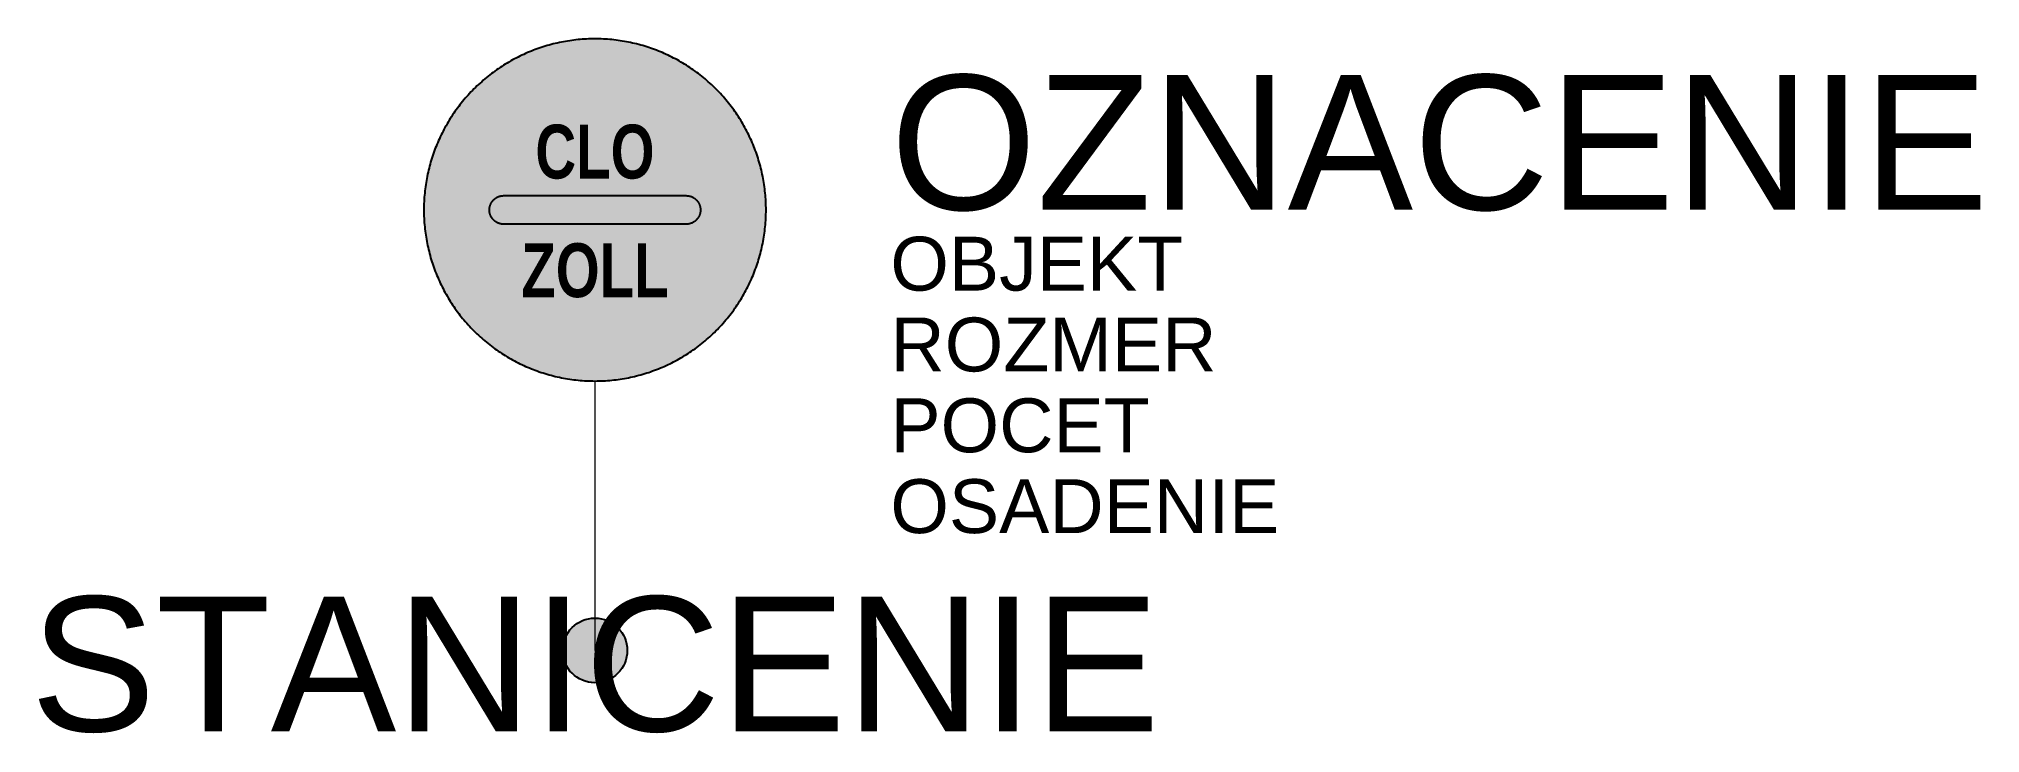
# Model space of a CAD drawing. Header units: metres. Extents: x -10.3 to 25.7, y -1.5 to 11.3.
import ezdxf
from ezdxf.enums import TextEntityAlignment as Align

# ---------------------------------------------------------------- set-up
doc = ezdxf.new("R2010")
doc.units = ezdxf.units.M
doc.layers.get('Defpoints').update_dxf_attribs({"color": 140, "lineweight": 5})
doc.styles.add('DZ', font='arialbd.ttf')
doc.styles.get("Standard").update_dxf_attribs({"font": 'arial.ttf'})

msp = doc.modelspace()

# ---------------------------------------------------------------- texts
at = {"color": 250, "true_color": 0x292829, "style": 'DZ', "width": 0.75}
for s, p in [('CLO', (-0.000028, 8.757092)), ('ZOLL', (-0.000017, 6.555758))]:
    msp.add_text(s, height=1, dxfattribs=at).set_placement(p, align=Align.CENTER)
msp.add_attdef('OZNACENIE', (5.48179, 8.177457), '245-LOOKVIDITELNOST', height=2.5)
msp.add_attdef('STANICENIE', text='', height=2.5).set_placement((0, 1), align=Align.TOP_CENTER)
at = {"layer": 'Defpoints'}
for tag, p, s in [('OBJEKT', (5.48179, 6.677457), ''), ('ROZMER', (5.48179, 5.177457), '420/600'), ('POCET', (5.48179, 3.677457), ''), ('OSADENIE', (5.48179, 2.177457), '')]:
    msp.add_attdef(tag, p, s, height=1, dxfattribs=at)

# ---------------------------------------------------------------- hatches: boundary and pattern name
at = {"true_color": 0xf1efea}
msp.add_hatch(color=7, dxfattribs=at).paths.add_polyline_path([(3.175017, 8.175008), (3.17472, 8.214422), (3.174033, 8.253818), (3.172815, 8.293136), (3.171063, 8.332379), (3.168852, 8.371622), (3.166185, 8.410712), (3.163062, 8.449805), (3.15948, 8.488742), (3.155364, 8.527679), (3.150792, 8.566466), (3.145689, 8.605175), (3.140202, 8.643809), (3.134181, 8.682365), (3.127704, 8.720771), (3.120771, 8.759099), (3.113379, 8.797277), (3.105531, 8.835377), (3.097224, 8.873324), (3.088461, 8.911118), (3.079242, 8.948837), (3.069564, 8.986481), (3.05943, 9.023894), (3.048762, 9.061232), (3.037713, 9.098342), (3.026283, 9.135374), (3.014319, 9.172256), (3.001899, 9.208907), (2.989098, 9.245483), (2.975763, 9.281831), (2.962047, 9.318104), (2.947872, 9.354146), (2.933319, 9.38996), (2.918307, 9.425621), (2.902839, 9.461129), (2.886912, 9.496487), (2.870529, 9.531539), (2.853765, 9.566516), (2.83662, 9.601187), (2.819019, 9.635705), (2.800959, 9.669995), (2.782518, 9.704132), (2.763621, 9.737966), (2.744265, 9.771644), (2.724606, 9.805097), (2.704413, 9.838244), (2.683917, 9.871238), (2.662962, 9.903929), (2.641548, 9.936467), (2.619756, 9.968699), (2.59758, 10.000703), (2.574951, 10.032401), (2.552013, 10.063871), (2.528544, 10.095113), (2.504769, 10.126052), (2.480538, 10.156685), (2.456001, 10.187087), (2.430933, 10.217264), (2.405556, 10.247057), (2.379801, 10.276622), (2.35359, 10.305884), (2.32707, 10.334915), (2.300097, 10.363568), (2.27274, 10.391912), (2.24508, 10.419956), (2.216961, 10.447691), (2.188617, 10.475048), (2.159964, 10.502021), (2.130933, 10.528541), (2.101671, 10.554752), (2.072106, 10.580507), (2.042313, 10.605884), (2.012136, 10.630877), (1.981734, 10.655489), (1.951101, 10.67972), (1.920162, 10.703495), (1.88892, 10.726889), (1.85745, 10.749902), (1.825674, 10.772531), (1.793748, 10.794707), (1.761516, 10.816499), (1.728978, 10.837913), (1.696287, 10.858868), (1.663293, 10.879364), (1.630146, 10.899557), (1.596693, 10.919294), (1.563015, 10.938572), (1.529181, 10.957469), (1.495044, 10.97591), (1.460754, 10.99397), (1.426236, 11.011571), (1.391565, 11.028794), (1.356588, 11.045558), (1.321536, 11.061863), (1.286178, 11.07779), (1.25067, 11.093258), (1.215009, 11.10827), (1.179117, 11.122901), (1.143075, 11.136998), (1.10688, 11.150789), (1.070532, 11.164049), (1.033956, 11.17685), (0.997305, 11.18927), (0.960423, 11.201234), (0.923391, 11.212739), (0.886206, 11.223788), (0.848943, 11.234381), (0.811452, 11.244515), (0.773886, 11.254193), (0.736167, 11.263412), (0.698373, 11.272253), (0.660348, 11.280557), (0.622326, 11.288405), (0.584073, 11.295797), (0.545745, 11.302733), (0.507339, 11.30921), (0.468858, 11.315153), (0.430224, 11.320715), (0.391515, 11.325743), (0.352653, 11.330315), (0.313791, 11.334431), (0.274854, 11.338088), (0.235761, 11.341214), (0.196596, 11.343881), (0.157428, 11.346089), (0.118185, 11.347766), (0.078789, 11.348984), (0.039396, 11.349746), (0, 11.349977), (-0.039471, 11.349746), (-0.078867, 11.348984), (-0.118188, 11.347766), (-0.157431, 11.346089), (-0.196674, 11.343881), (-0.235764, 11.341214), (-0.274854, 11.338088), (-0.313791, 11.334431), (-0.352731, 11.330315), (-0.391515, 11.325743), (-0.430227, 11.320715), (-0.468858, 11.315153), (-0.507417, 11.30921), (-0.54582, 11.302733), (-0.584151, 11.295797), (-0.622326, 11.288405), (-0.660426, 11.280557), (-0.698373, 11.272253), (-0.73617, 11.263412), (-0.773889, 11.254193), (-0.81153, 11.244515), (-0.848946, 11.234381), (-0.886284, 11.223788), (-0.923391, 11.212739), (-0.960426, 11.201234), (-0.997305, 11.18927), (-1.033959, 11.17685), (-1.070535, 11.164049), (-1.106883, 11.150789), (-1.143153, 11.136998), (-1.179195, 11.122901), (-1.215009, 11.10827), (-1.25067, 11.093258), (-1.286181, 11.07779), (-1.321536, 11.061863), (-1.356666, 11.045558), (-1.391565, 11.028794), (-1.426236, 11.011571), (-1.460754, 10.99397), (-1.495044, 10.97591), (-1.529181, 10.957469), (-1.563015, 10.938572), (-1.596696, 10.919294), (-1.630146, 10.899557), (-1.663293, 10.879364), (-1.69629, 10.858868), (-1.728978, 10.837913), (-1.761516, 10.816499), (-1.793748, 10.794707), (-1.825752, 10.772531), (-1.857453, 10.749902), (-1.888923, 10.726889), (-1.920165, 10.703495), (-1.951101, 10.67972), (-1.981734, 10.655489), (-2.012139, 10.630877), (-2.042313, 10.605884), (-2.072106, 10.580507), (-2.101674, 10.554752), (-2.130933, 10.528541), (-2.159967, 10.502021), (-2.188617, 10.475048), (-2.216964, 10.447691), (-2.24508, 10.419956), (-2.272743, 10.391912), (-2.300097, 10.363568), (-2.327073, 10.334915), (-2.35359, 10.305884), (-2.379804, 10.276622), (-2.405559, 10.247057), (-2.430933, 10.217264), (-2.455926, 10.187087), (-2.480538, 10.156685), (-2.504772, 10.126052), (-2.528544, 10.095113), (-2.551938, 10.063871), (-2.574951, 10.032401), (-2.597583, 10.000703), (-2.619756, 9.968699), (-2.641551, 9.936467), (-2.662962, 9.903929), (-2.683917, 9.871238), (-2.704416, 9.838244), (-2.724609, 9.805097), (-2.744343, 9.771644), (-2.763621, 9.737966), (-2.782521, 9.704132), (-2.800959, 9.669995), (-2.819019, 9.635705), (-2.836623, 9.601187), (-2.853843, 9.566516), (-2.870607, 9.531539), (-2.886915, 9.496487), (-2.902839, 9.461129), (-2.918307, 9.425621), (-2.933319, 9.38996), (-2.94795, 9.354146), (-2.962047, 9.318104), (-2.975838, 9.281831), (-2.989098, 9.245483), (-3.001899, 9.208907), (-3.014319, 9.172256), (-3.026283, 9.135374), (-3.037791, 9.098342), (-3.04884, 9.061232), (-3.05943, 9.023894), (-3.069564, 8.986481), (-3.079242, 8.948837), (-3.088464, 8.911118), (-3.097302, 8.873324), (-3.105609, 8.835377), (-3.113457, 8.797277), (-3.120849, 8.759099), (-3.127782, 8.720771), (-3.134259, 8.682365), (-3.140202, 8.643809), (-3.145764, 8.605175), (-3.150795, 8.566466), (-3.155367, 8.527679), (-3.15948, 8.488742), (-3.16314, 8.449805), (-3.166263, 8.410712), (-3.16893, 8.371622), (-3.171141, 8.332379), (-3.172815, 8.293136), (-3.174036, 8.253818), (-3.174798, 8.214422), (-3.175026, 8.174951), (-3.174798, 8.135555), (-3.174036, 8.096159), (-3.172815, 8.056763), (-3.171141, 8.01752), (-3.16893, 7.978355), (-3.166263, 7.939187), (-3.16314, 7.900097), (-3.15948, 7.86116), (-3.155367, 7.822298), (-3.150795, 7.783436), (-3.145764, 7.744724), (-3.140202, 7.706093), (-3.134259, 7.667612), (-3.127782, 7.629206), (-3.120849, 7.590878), (-3.113457, 7.552625), (-3.105609, 7.5146), (-3.097302, 7.476578), (-3.088464, 7.438781), (-3.079242, 7.401062), (-3.069564, 7.363496), (-3.05943, 7.326005), (-3.04884, 7.288745), (-3.037791, 7.25156), (-3.026283, 7.214525), (-3.014319, 7.177646), (-3.001899, 7.140992), (-2.989098, 7.104416), (-2.975838, 7.068068), (-2.962047, 7.031873), (-2.94795, 6.995831), (-2.933319, 6.959942), (-2.918307, 6.924281), (-2.902839, 6.88877), (-2.886915, 6.853415), (-2.870607, 6.818363), (-2.853843, 6.783386), (-2.836623, 6.748715), (-2.819019, 6.714197), (-2.800959, 6.679907), (-2.782521, 6.64577), (-2.763621, 6.611936), (-2.744343, 6.578255), (-2.724609, 6.544805), (-2.704416, 6.511658), (-2.683917, 6.478661), (-2.662962, 6.445973), (-2.641551, 6.413435), (-2.619756, 6.381203), (-2.597583, 6.349274), (-2.574951, 6.317498), (-2.551938, 6.286028), (-2.528544, 6.254786), (-2.504772, 6.22385), (-2.480538, 6.193217), (-2.455926, 6.162812), (-2.430933, 6.132638), (-2.405559, 6.102845), (-2.379804, 6.073277), (-2.35359, 6.044018), (-2.327073, 6.014984), (-2.300097, 5.986334), (-2.272743, 5.957987), (-2.24508, 5.929871), (-2.216964, 5.902208), (-2.188617, 5.874854), (-2.159967, 5.847878), (-2.130933, 5.821361), (-2.101674, 5.795147), (-2.072106, 5.769392), (-2.042313, 5.744018), (-2.012139, 5.718947), (-1.981734, 5.694413), (-1.951101, 5.670179), (-1.920165, 5.646407), (-1.888923, 5.622935), (-1.857453, 5.6), (-1.825752, 5.577368), (-1.793748, 5.555195), (-1.761516, 5.5334), (-1.728978, 5.511989), (-1.69629, 5.491034), (-1.663293, 5.470535), (-1.630146, 5.450342), (-1.596696, 5.430683), (-1.563015, 5.41133), (-1.529181, 5.39243), (-1.495044, 5.373992), (-1.460754, 5.355932), (-1.426236, 5.338328), (-1.391565, 5.321183), (-1.356666, 5.304419), (-1.321536, 5.288036), (-1.286181, 5.272112), (-1.25067, 5.256644), (-1.215009, 5.241632), (-1.179195, 5.227076), (-1.143153, 5.212904), (-1.106883, 5.199188), (-1.070535, 5.185853), (-1.033959, 5.173052), (-0.997305, 5.160632), (-0.960426, 5.148668), (-0.923391, 5.137238), (-0.886284, 5.126189), (-0.848946, 5.115521), (-0.81153, 5.105387), (-0.773889, 5.095709), (-0.73617, 5.086487), (-0.698373, 5.077724), (-0.660426, 5.06942), (-0.622326, 5.061572), (-0.584151, 5.05418), (-0.54582, 5.047244), (-0.507417, 5.040767), (-0.468858, 5.034749), (-0.430227, 5.029262), (-0.391515, 5.024156), (-0.352731, 5.019584), (-0.313791, 5.015471), (-0.274854, 5.011889), (-0.235764, 5.008763), (-0.196674, 5.006096), (-0.157431, 5.003888), (-0.118188, 5.002136), (-0.078867, 5.000915), (-0.039471, 5.000231), (0, 5), (0.039396, 5.000231), (0.078789, 5.000915), (0.118185, 5.002136), (0.157428, 5.003888), (0.196596, 5.006096), (0.235761, 5.008763), (0.274854, 5.011889), (0.313791, 5.015471), (0.352653, 5.019584), (0.391515, 5.024156), (0.430224, 5.029262), (0.468858, 5.034749), (0.507339, 5.040767), (0.545745, 5.047244), (0.584073, 5.05418), (0.622326, 5.061572), (0.660348, 5.06942), (0.698373, 5.077724), (0.736167, 5.086487), (0.773886, 5.095709), (0.811452, 5.105387), (0.848943, 5.115521), (0.886206, 5.126189), (0.923391, 5.137238), (0.960423, 5.148668), (0.997305, 5.160632), (1.033956, 5.173052), (1.070532, 5.185853), (1.10688, 5.199188), (1.143075, 5.212904), (1.179117, 5.227076), (1.215009, 5.241632), (1.25067, 5.256644), (1.286178, 5.272112), (1.321536, 5.288036), (1.356588, 5.304419), (1.391565, 5.321183), (1.426236, 5.338328), (1.460754, 5.355932), (1.495044, 5.373992), (1.529181, 5.39243), (1.563015, 5.41133), (1.596693, 5.430683), (1.630146, 5.450342), (1.663293, 5.470535), (1.696287, 5.491034), (1.728978, 5.511989), (1.761516, 5.5334), (1.793748, 5.555195), (1.825674, 5.577368), (1.85745, 5.6), (1.88892, 5.622935), (1.920162, 5.646407), (1.951101, 5.670179), (1.981734, 5.694413), (2.012136, 5.718947), (2.042313, 5.744018), (2.072106, 5.769392), (2.101671, 5.795147), (2.130933, 5.821361), (2.159964, 5.847878), (2.188617, 5.874854), (2.216961, 5.902208), (2.24508, 5.929871), (2.27274, 5.957987), (2.300097, 5.986334), (2.32707, 6.014984), (2.35359, 6.044018), (2.379801, 6.073277), (2.405556, 6.102845), (2.430933, 6.132638), (2.456001, 6.162812), (2.480538, 6.193217), (2.504769, 6.22385), (2.528544, 6.254786), (2.552013, 6.286028), (2.574951, 6.317498), (2.59758, 6.349274), (2.619756, 6.381203), (2.641548, 6.413435), (2.662962, 6.445973), (2.683917, 6.478661), (2.704413, 6.511658), (2.724606, 6.544805), (2.744265, 6.578255), (2.763621, 6.611936), (2.782518, 6.64577), (2.800959, 6.679907), (2.819019, 6.714197), (2.83662, 6.748715), (2.853765, 6.783386), (2.870529, 6.818363), (2.886912, 6.853415), (2.902839, 6.88877), (2.918307, 6.924281), (2.933319, 6.959942), (2.947872, 6.995831), (2.962047, 7.031873), (2.975763, 7.068068), (2.989098, 7.104416), (3.001899, 7.140992), (3.014319, 7.177646), (3.026283, 7.214525), (3.037713, 7.25156), (3.048762, 7.288745), (3.05943, 7.326005), (3.069564, 7.363496), (3.079242, 7.401062), (3.088461, 7.438781), (3.097224, 7.476578), (3.105531, 7.5146), (3.113379, 7.552625), (3.120771, 7.590878), (3.127704, 7.629206), (3.134181, 7.667612), (3.140202, 7.706093), (3.145689, 7.744724), (3.150792, 7.783436), (3.155364, 7.822298), (3.15948, 7.86116), (3.163062, 7.900097), (3.166185, 7.939187), (3.168852, 7.978355), (3.171063, 8.01752), (3.172815, 8.056763), (3.174033, 8.096159), (3.17472, 8.135555), (3.174948, 8.174951)])
at = {"true_color": 0xba1e10}
h = msp.add_hatch(color=22, dxfattribs=at)
edge = h.paths.add_edge_path()
edge.add_line((3.016266, 8.175008), (3.015996, 8.212442))
edge.add_line((3.015996, 8.212442), (3.015309, 8.249855))
edge.add_line((3.015309, 8.249855), (3.014166, 8.287193))
edge.add_line((3.014166, 8.287193), (3.012489, 8.324531))
edge.add_line((3.012489, 8.324531), (3.010434, 8.361794))
edge.add_line((3.010434, 8.361794), (3.007917, 8.398979))
edge.add_line((3.007917, 8.398979), (3.004947, 8.436089))
edge.add_line((3.004947, 8.436089), (3.00144, 8.473121))
edge.add_line((3.00144, 8.473121), (2.997555, 8.510003))
edge.add_line((2.997555, 8.510003), (2.993211, 8.546882))
edge.add_line((2.993211, 8.546882), (2.988411, 8.583686))
edge.add_line((2.988411, 8.583686), (2.983152, 8.62034))
edge.add_line((2.983152, 8.62034), (2.977515, 8.656991))
edge.add_line((2.977515, 8.656991), (2.971341, 8.693492))
edge.add_line((2.971341, 8.693492), (2.964789, 8.72984))
edge.add_line((2.964789, 8.72984), (2.957778, 8.766185))
edge.add_line((2.957778, 8.766185), (2.950311, 8.802305))
edge.add_line((2.950311, 8.802305), (2.942385, 8.838425))
edge.add_line((2.942385, 8.838425), (2.934081, 8.874314))
edge.add_line((2.934081, 8.874314), (2.92524, 8.910203))
edge.add_line((2.92524, 8.910203), (2.916096, 8.945867))
edge.add_line((2.916096, 8.945867), (2.906421, 8.98145))
edge.add_line((2.906421, 8.98145), (2.896362, 9.016883))
edge.add_line((2.896362, 9.016883), (2.885847, 9.052166))
edge.add_line((2.885847, 9.052166), (2.874948, 9.087368))
edge.add_line((2.874948, 9.087368), (2.863596, 9.122345))
edge.add_line((2.863596, 9.122345), (2.851785, 9.157244))
edge.add_line((2.851785, 9.157244), (2.839593, 9.191993))
edge.add_line((2.839593, 9.191993), (2.82702, 9.226511))
edge.add_line((2.82702, 9.226511), (2.813988, 9.260954))
edge.add_line((2.813988, 9.260954), (2.800503, 9.295166))
edge.add_line((2.800503, 9.295166), (2.786634, 9.329228))
edge.add_line((2.786634, 9.329228), (2.772384, 9.363137))
edge.add_line((2.772384, 9.363137), (2.757678, 9.396818))
edge.add_line((2.757678, 9.396818), (2.742591, 9.430421))
edge.add_line((2.742591, 9.430421), (2.727045, 9.463721))
edge.add_line((2.727045, 9.463721), (2.711118, 9.496943))
edge.add_line((2.711118, 9.496943), (2.694813, 9.52994))
edge.add_line((2.694813, 9.52994), (2.678049, 9.562706))
edge.add_line((2.678049, 9.562706), (2.660904, 9.595319))
edge.add_line((2.660904, 9.595319), (2.643378, 9.627704))
edge.add_line((2.643378, 9.627704), (2.625471, 9.659861))
edge.add_line((2.625471, 9.659861), (2.607105, 9.691787))
edge.add_line((2.607105, 9.691787), (2.588361, 9.723563))
edge.add_line((2.588361, 9.723563), (2.569236, 9.755111))
edge.add_line((2.569236, 9.755111), (2.549727, 9.786428))
edge.add_line((2.549727, 9.786428), (2.529762, 9.817517))
edge.add_line((2.529762, 9.817517), (2.509494, 9.848378))
edge.add_line((2.509494, 9.848378), (2.488767, 9.879011))
edge.add_line((2.488767, 9.879011), (2.467737, 9.909416))
edge.add_line((2.467737, 9.909416), (2.446248, 9.939515))
edge.add_line((2.446248, 9.939515), (2.424378, 9.969461))
edge.add_line((2.424378, 9.969461), (2.402127, 9.999101))
edge.add_line((2.402127, 9.999101), (2.379573, 10.028516))
edge.add_line((2.379573, 10.028516), (2.35656, 10.057625))
edge.add_line((2.35656, 10.057625), (2.333166, 10.086503))
edge.add_line((2.333166, 10.086503), (2.309469, 10.115156))
edge.add_line((2.309469, 10.115156), (2.285313, 10.1435))
edge.add_line((2.285313, 10.1435), (2.260854, 10.171544))
edge.add_line((2.260854, 10.171544), (2.235936, 10.199357))
edge.add_line((2.235936, 10.199357), (2.210715, 10.226939))
edge.add_line((2.210715, 10.226939), (2.18511, 10.254143))
edge.add_line((2.18511, 10.254143), (2.159127, 10.281119))
edge.add_line((2.159127, 10.281119), (2.132838, 10.307789))
edge.add_line((2.132838, 10.307789), (2.106168, 10.334078))
edge.add_line((2.106168, 10.334078), (2.079192, 10.360061))
edge.add_line((2.079192, 10.360061), (2.051988, 10.385666))
edge.add_line((2.051988, 10.385666), (2.024406, 10.410887))
edge.add_line((2.024406, 10.410887), (1.996593, 10.435727))
edge.add_line((1.996593, 10.435727), (1.968549, 10.460264))
edge.add_line((1.968549, 10.460264), (1.940205, 10.484345))
edge.add_line((1.940205, 10.484345), (1.911552, 10.508117))
edge.add_line((1.911552, 10.508117), (1.882674, 10.531511))
edge.add_line((1.882674, 10.531511), (1.853565, 10.554524))
edge.add_line((1.853565, 10.554524), (1.82415, 10.577078))
edge.add_line((1.82415, 10.577078), (1.79451, 10.599329))
edge.add_line((1.79451, 10.599329), (1.764564, 10.621199))
edge.add_line((1.764564, 10.621199), (1.734465, 10.642688))
edge.add_line((1.734465, 10.642688), (1.70406, 10.663718))
edge.add_line((1.70406, 10.663718), (1.673427, 10.684445))
edge.add_line((1.673427, 10.684445), (1.642566, 10.704713))
edge.add_line((1.642566, 10.704713), (1.611477, 10.724678))
edge.add_line((1.611477, 10.724678), (1.58016, 10.744187))
edge.add_line((1.58016, 10.744187), (1.548612, 10.763312))
edge.add_line((1.548612, 10.763312), (1.516836, 10.782056))
edge.add_line((1.516836, 10.782056), (1.48491, 10.800422))
edge.add_line((1.48491, 10.800422), (1.452675, 10.818329))
edge.add_line((1.452675, 10.818329), (1.42029, 10.835855))
edge.add_line((1.42029, 10.835855), (1.387755, 10.853))
edge.add_line((1.387755, 10.853), (1.354911, 10.869764))
edge.add_line((1.354911, 10.869764), (1.321992, 10.886069))
edge.add_line((1.321992, 10.886069), (1.28877, 10.901996))
edge.add_line((1.28877, 10.901996), (1.25547, 10.917542))
edge.add_line((1.25547, 10.917542), (1.221867, 10.932629))
edge.add_line((1.221867, 10.932629), (1.188186, 10.947335))
edge.add_line((1.188186, 10.947335), (1.154277, 10.961585))
edge.add_line((1.154277, 10.961585), (1.120215, 10.975454))
edge.add_line((1.120215, 10.975454), (1.085925, 10.988939))
edge.add_line((1.085925, 10.988939), (1.05156, 11.001971))
edge.add_line((1.05156, 11.001971), (1.016964, 11.014619))
edge.add_line((1.016964, 11.014619), (0.982293, 11.026811))
edge.add_line((0.982293, 11.026811), (0.947394, 11.038547))
edge.add_line((0.947394, 11.038547), (0.912417, 11.049899))
edge.add_line((0.912417, 11.049899), (0.877215, 11.060873))
edge.add_line((0.877215, 11.060873), (0.841932, 11.071313))
edge.add_line((0.841932, 11.071313), (0.806499, 11.081372))
edge.add_line((0.806499, 11.081372), (0.770916, 11.091047))
edge.add_line((0.770916, 11.091047), (0.735177, 11.100269))
edge.add_line((0.735177, 11.100269), (0.699363, 11.109032))
edge.add_line((0.699363, 11.109032), (0.663396, 11.117336))
edge.add_line((0.663396, 11.117336), (0.627354, 11.125262))
edge.add_line((0.627354, 11.125262), (0.591159, 11.132729))
edge.add_line((0.591159, 11.132729), (0.554889, 11.13974))
edge.add_line((0.554889, 11.13974), (0.518463, 11.14637))
edge.add_line((0.518463, 11.14637), (0.481965, 11.152466))
edge.add_line((0.481965, 11.152466), (0.445389, 11.158181))
edge.add_line((0.445389, 11.158181), (0.408735, 11.163437))
edge.add_line((0.408735, 11.163437), (0.371931, 11.16824))
edge.add_line((0.371931, 11.16824), (0.335052, 11.172581))
edge.add_line((0.335052, 11.172581), (0.298095, 11.176469))
edge.add_line((0.298095, 11.176469), (0.26106, 11.179898))
edge.add_line((0.26106, 11.179898), (0.22395, 11.182868))
edge.add_line((0.22395, 11.182868), (0.186765, 11.18546))
edge.add_line((0.186765, 11.18546), (0.14958, 11.187518))
edge.add_line((0.14958, 11.187518), (0.112242, 11.189117))
edge.add_line((0.112242, 11.189117), (0.074904, 11.19026))
edge.add_line((0.074904, 11.19026), (0.037491, 11.191022))
edge.add_line((0.037491, 11.191022), (0, 11.19125))
edge.add_line((0, 11.19125), (-0.037491, 11.191022))
edge.add_line((-0.037491, 11.191022), (-0.074904, 11.19026))
edge.add_line((-0.074904, 11.19026), (-0.112242, 11.189117))
edge.add_line((-0.112242, 11.189117), (-0.14958, 11.187518))
edge.add_line((-0.14958, 11.187518), (-0.186843, 11.18546))
edge.add_line((-0.186843, 11.18546), (-0.224028, 11.182868))
edge.add_line((-0.224028, 11.182868), (-0.261138, 11.179898))
edge.add_line((-0.261138, 11.179898), (-0.29817, 11.176469))
edge.add_line((-0.29817, 11.176469), (-0.335052, 11.172581))
edge.add_line((-0.335052, 11.172581), (-0.371934, 11.16824))
edge.add_line((-0.371934, 11.16824), (-0.408738, 11.163437))
edge.add_line((-0.408738, 11.163437), (-0.445389, 11.158181))
edge.add_line((-0.445389, 11.158181), (-0.482043, 11.152466))
edge.add_line((-0.482043, 11.152466), (-0.518541, 11.14637))
edge.add_line((-0.518541, 11.14637), (-0.554889, 11.13974))
edge.add_line((-0.554889, 11.13974), (-0.591237, 11.132729))
edge.add_line((-0.591237, 11.132729), (-0.627354, 11.125262))
edge.add_line((-0.627354, 11.125262), (-0.663474, 11.117336))
edge.add_line((-0.663474, 11.117336), (-0.699363, 11.109032))
edge.add_line((-0.699363, 11.109032), (-0.735255, 11.100269))
edge.add_line((-0.735255, 11.100269), (-0.770916, 11.091047))
edge.add_line((-0.770916, 11.091047), (-0.806502, 11.081372))
edge.add_line((-0.806502, 11.081372), (-0.841935, 11.071313))
edge.add_line((-0.841935, 11.071313), (-0.877215, 11.060873))
edge.add_line((-0.877215, 11.060873), (-0.91242, 11.049899))
edge.add_line((-0.91242, 11.049899), (-0.947394, 11.038547))
edge.add_line((-0.947394, 11.038547), (-0.982296, 11.026811))
edge.add_line((-0.982296, 11.026811), (-1.017042, 11.014619))
edge.add_line((-1.017042, 11.014619), (-1.05156, 11.001971))
edge.add_line((-1.05156, 11.001971), (-1.086003, 10.988939))
edge.add_line((-1.086003, 10.988939), (-1.120218, 10.975454))
edge.add_line((-1.120218, 10.975454), (-1.154277, 10.961585))
edge.add_line((-1.154277, 10.961585), (-1.188186, 10.947335))
edge.add_line((-1.188186, 10.947335), (-1.221867, 10.932629))
edge.add_line((-1.221867, 10.932629), (-1.255473, 10.917542))
edge.add_line((-1.255473, 10.917542), (-1.28877, 10.901996))
edge.add_line((-1.28877, 10.901996), (-1.321995, 10.886069))
edge.add_line((-1.321995, 10.886069), (-1.354989, 10.869764))
edge.add_line((-1.354989, 10.869764), (-1.387755, 10.853))
edge.add_line((-1.387755, 10.853), (-1.420368, 10.835855))
edge.add_line((-1.420368, 10.835855), (-1.452753, 10.818329))
edge.add_line((-1.452753, 10.818329), (-1.48491, 10.800422))
edge.add_line((-1.48491, 10.800422), (-1.516839, 10.782056))
edge.add_line((-1.516839, 10.782056), (-1.548612, 10.763312))
edge.add_line((-1.548612, 10.763312), (-1.58016, 10.744187))
edge.add_line((-1.58016, 10.744187), (-1.611477, 10.724678))
edge.add_line((-1.611477, 10.724678), (-1.642569, 10.704713))
edge.add_line((-1.642569, 10.704713), (-1.67343, 10.684445))
edge.add_line((-1.67343, 10.684445), (-1.70406, 10.663718))
edge.add_line((-1.70406, 10.663718), (-1.734465, 10.642688))
edge.add_line((-1.734465, 10.642688), (-1.764564, 10.621199))
edge.add_line((-1.764564, 10.621199), (-1.79451, 10.599329))
edge.add_line((-1.79451, 10.599329), (-1.824153, 10.577078))
edge.add_line((-1.824153, 10.577078), (-1.853565, 10.554524))
edge.add_line((-1.853565, 10.554524), (-1.882674, 10.531511))
edge.add_line((-1.882674, 10.531511), (-1.911555, 10.508117))
edge.add_line((-1.911555, 10.508117), (-1.940205, 10.484345))
edge.add_line((-1.940205, 10.484345), (-1.968552, 10.460264))
edge.add_line((-1.968552, 10.460264), (-1.996593, 10.435727))
edge.add_line((-1.996593, 10.435727), (-2.024406, 10.410887))
edge.add_line((-2.024406, 10.410887), (-2.051991, 10.385666))
edge.add_line((-2.051991, 10.385666), (-2.079195, 10.360061))
edge.add_line((-2.079195, 10.360061), (-2.106168, 10.334078))
edge.add_line((-2.106168, 10.334078), (-2.132838, 10.307789))
edge.add_line((-2.132838, 10.307789), (-2.159127, 10.281119))
edge.add_line((-2.159127, 10.281119), (-2.185113, 10.254143))
edge.add_line((-2.185113, 10.254143), (-2.210715, 10.226939))
edge.add_line((-2.210715, 10.226939), (-2.235936, 10.199357))
edge.add_line((-2.235936, 10.199357), (-2.260779, 10.171544))
edge.add_line((-2.260779, 10.171544), (-2.285316, 10.1435))
edge.add_line((-2.285316, 10.1435), (-2.309394, 10.115156))
edge.add_line((-2.309394, 10.115156), (-2.333169, 10.086503))
edge.add_line((-2.333169, 10.086503), (-2.356563, 10.057625))
edge.add_line((-2.356563, 10.057625), (-2.379573, 10.028516))
edge.add_line((-2.379573, 10.028516), (-2.40213, 9.999101))
edge.add_line((-2.40213, 9.999101), (-2.424381, 9.969461))
edge.add_line((-2.424381, 9.969461), (-2.446248, 9.939515))
edge.add_line((-2.446248, 9.939515), (-2.467737, 9.909416))
edge.add_line((-2.467737, 9.909416), (-2.48877, 9.879011))
edge.add_line((-2.48877, 9.879011), (-2.509494, 9.848378))
edge.add_line((-2.509494, 9.848378), (-2.529765, 9.817517))
edge.add_line((-2.529765, 9.817517), (-2.54973, 9.786428))
edge.add_line((-2.54973, 9.786428), (-2.569236, 9.755111))
edge.add_line((-2.569236, 9.755111), (-2.588361, 9.723563))
edge.add_line((-2.588361, 9.723563), (-2.607108, 9.691787))
edge.add_line((-2.607108, 9.691787), (-2.625471, 9.659861))
edge.add_line((-2.625471, 9.659861), (-2.643378, 9.627704))
edge.add_line((-2.643378, 9.627704), (-2.660904, 9.595319))
edge.add_line((-2.660904, 9.595319), (-2.678049, 9.562706))
edge.add_line((-2.678049, 9.562706), (-2.694813, 9.52994))
edge.add_line((-2.694813, 9.52994), (-2.711121, 9.496943))
edge.add_line((-2.711121, 9.496943), (-2.727045, 9.463721))
edge.add_line((-2.727045, 9.463721), (-2.742591, 9.430421))
edge.add_line((-2.742591, 9.430421), (-2.757678, 9.396818))
edge.add_line((-2.757678, 9.396818), (-2.772384, 9.363137))
edge.add_line((-2.772384, 9.363137), (-2.786634, 9.329228))
edge.add_line((-2.786634, 9.329228), (-2.800503, 9.295166))
edge.add_line((-2.800503, 9.295166), (-2.813991, 9.260954))
edge.add_line((-2.813991, 9.260954), (-2.82702, 9.226511))
edge.add_line((-2.82702, 9.226511), (-2.839671, 9.191993))
edge.add_line((-2.839671, 9.191993), (-2.851863, 9.157244))
edge.add_line((-2.851863, 9.157244), (-2.863596, 9.122345))
edge.add_line((-2.863596, 9.122345), (-2.874951, 9.087368))
edge.add_line((-2.874951, 9.087368), (-2.885922, 9.052166))
edge.add_line((-2.885922, 9.052166), (-2.896362, 9.016883))
edge.add_line((-2.896362, 9.016883), (-2.906421, 8.98145))
edge.add_line((-2.906421, 8.98145), (-2.916099, 8.945867))
edge.add_line((-2.916099, 8.945867), (-2.925318, 8.910203))
edge.add_line((-2.925318, 8.910203), (-2.934081, 8.874314))
edge.add_line((-2.934081, 8.874314), (-2.942388, 8.838425))
edge.add_line((-2.942388, 8.838425), (-2.950311, 8.802305))
edge.add_line((-2.950311, 8.802305), (-2.957781, 8.766185))
edge.add_line((-2.957781, 8.766185), (-2.964789, 8.72984))
edge.add_line((-2.964789, 8.72984), (-2.971419, 8.693492))
edge.add_line((-2.971419, 8.693492), (-2.977515, 8.656991))
edge.add_line((-2.977515, 8.656991), (-2.98323, 8.62034))
edge.add_line((-2.98323, 8.62034), (-2.988489, 8.583686))
edge.add_line((-2.988489, 8.583686), (-2.993289, 8.546882))
edge.add_line((-2.993289, 8.546882), (-2.997633, 8.510003))
edge.add_line((-2.997633, 8.510003), (-3.001518, 8.473121))
edge.add_line((-3.001518, 8.473121), (-3.004947, 8.436089))
edge.add_line((-3.004947, 8.436089), (-3.00792, 8.398979))
edge.add_line((-3.00792, 8.398979), (-3.010509, 8.361794))
edge.add_line((-3.010509, 8.361794), (-3.012567, 8.324531))
edge.add_line((-3.012567, 8.324531), (-3.014169, 8.287193))
edge.add_line((-3.014169, 8.287193), (-3.015312, 8.249855))
edge.add_line((-3.015312, 8.249855), (-3.016074, 8.212442))
edge.add_line((-3.016074, 8.212442), (-3.016302, 8.174951))
edge.add_line((-3.016302, 8.174951), (-3.016074, 8.13746))
edge.add_line((-3.016074, 8.13746), (-3.015312, 8.100047))
edge.add_line((-3.015312, 8.100047), (-3.014169, 8.062709))
edge.add_line((-3.014169, 8.062709), (-3.012567, 8.025371))
edge.add_line((-3.012567, 8.025371), (-3.010509, 7.988183))
edge.add_line((-3.010509, 7.988183), (-3.00792, 7.950998))
edge.add_line((-3.00792, 7.950998), (-3.004947, 7.913888))
edge.add_line((-3.004947, 7.913888), (-3.001518, 7.876856))
edge.add_line((-3.001518, 7.876856), (-2.997633, 7.839899))
edge.add_line((-2.997633, 7.839899), (-2.993289, 7.803017))
edge.add_line((-2.993289, 7.803017), (-2.988489, 7.766213))
edge.add_line((-2.988489, 7.766213), (-2.98323, 7.729562))
edge.add_line((-2.98323, 7.729562), (-2.977515, 7.692986))
edge.add_line((-2.977515, 7.692986), (-2.971419, 7.656485))
edge.add_line((-2.971419, 7.656485), (-2.964789, 7.620062))
edge.add_line((-2.964789, 7.620062), (-2.957781, 7.583792))
edge.add_line((-2.957781, 7.583792), (-2.950311, 7.547597))
edge.add_line((-2.950311, 7.547597), (-2.942388, 7.511552))
edge.add_line((-2.942388, 7.511552), (-2.934081, 7.475588))
edge.add_line((-2.934081, 7.475588), (-2.925318, 7.439774))
edge.add_line((-2.925318, 7.439774), (-2.916099, 7.404035))
edge.add_line((-2.916099, 7.404035), (-2.906421, 7.368449))
edge.add_line((-2.906421, 7.368449), (-2.896362, 7.333016))
edge.add_line((-2.896362, 7.333016), (-2.885922, 7.297736))
edge.add_line((-2.885922, 7.297736), (-2.874951, 7.262531))
edge.add_line((-2.874951, 7.262531), (-2.863596, 7.227557))
edge.add_line((-2.863596, 7.227557), (-2.851863, 7.192655))
edge.add_line((-2.851863, 7.192655), (-2.839671, 7.157984))
edge.add_line((-2.839671, 7.157984), (-2.82702, 7.123391))
edge.add_line((-2.82702, 7.123391), (-2.813991, 7.089023))
edge.add_line((-2.813991, 7.089023), (-2.800503, 7.054733))
edge.add_line((-2.800503, 7.054733), (-2.786634, 7.020674))
edge.add_line((-2.786634, 7.020674), (-2.772384, 6.986765))
edge.add_line((-2.772384, 6.986765), (-2.757678, 6.953084))
edge.add_line((-2.757678, 6.953084), (-2.742591, 6.919478))
edge.add_line((-2.742591, 6.919478), (-2.727045, 6.886181))
edge.add_line((-2.727045, 6.886181), (-2.711121, 6.852956))
edge.add_line((-2.711121, 6.852956), (-2.694813, 6.820037))
edge.add_line((-2.694813, 6.820037), (-2.678049, 6.787196))
edge.add_line((-2.678049, 6.787196), (-2.660904, 6.754658))
edge.add_line((-2.660904, 6.754658), (-2.643378, 6.722273))
edge.add_line((-2.643378, 6.722273), (-2.625471, 6.690041))
edge.add_line((-2.625471, 6.690041), (-2.607108, 6.658112))
edge.add_line((-2.607108, 6.658112), (-2.588361, 6.626339))
edge.add_line((-2.588361, 6.626339), (-2.569236, 6.594791))
edge.add_line((-2.569236, 6.594791), (-2.54973, 6.563474))
edge.add_line((-2.54973, 6.563474), (-2.529765, 6.532382))
edge.add_line((-2.529765, 6.532382), (-2.509494, 6.501521))
edge.add_line((-2.509494, 6.501521), (-2.48877, 6.470891))
edge.add_line((-2.48877, 6.470891), (-2.467737, 6.440486))
edge.add_line((-2.467737, 6.440486), (-2.446248, 6.410387))
edge.add_line((-2.446248, 6.410387), (-2.424381, 6.380441))
edge.add_line((-2.424381, 6.380441), (-2.40213, 6.350798))
edge.add_line((-2.40213, 6.350798), (-2.379573, 6.321386))
edge.add_line((-2.379573, 6.321386), (-2.356563, 6.292277))
edge.add_line((-2.356563, 6.292277), (-2.333169, 6.263396))
edge.add_line((-2.333169, 6.263396), (-2.309394, 6.234746))
edge.add_line((-2.309394, 6.234746), (-2.285316, 6.206399))
edge.add_line((-2.285316, 6.206399), (-2.260779, 6.178358))
edge.add_line((-2.260779, 6.178358), (-2.235936, 6.150545))
edge.add_line((-2.235936, 6.150545), (-2.210715, 6.12296))
edge.add_line((-2.210715, 6.12296), (-2.185113, 6.095756))
edge.add_line((-2.185113, 6.095756), (-2.159127, 6.068783))
edge.add_line((-2.159127, 6.068783), (-2.132838, 6.042113))
edge.add_line((-2.132838, 6.042113), (-2.106168, 6.015824))
edge.add_line((-2.106168, 6.015824), (-2.079195, 5.989838))
edge.add_line((-2.079195, 5.989838), (-2.051991, 5.964236))
edge.add_line((-2.051991, 5.964236), (-2.024406, 5.939015))
edge.add_line((-2.024406, 5.939015), (-1.996593, 5.914097))
edge.add_line((-1.996593, 5.914097), (-1.968552, 5.889635))
edge.add_line((-1.968552, 5.889635), (-1.940205, 5.865482))
edge.add_line((-1.940205, 5.865482), (-1.911555, 5.841782))
edge.add_line((-1.911555, 5.841782), (-1.882674, 5.818388))
edge.add_line((-1.882674, 5.818388), (-1.853565, 5.795378))
edge.add_line((-1.853565, 5.795378), (-1.824153, 5.772821))
edge.add_line((-1.824153, 5.772821), (-1.79451, 5.75057))
edge.add_line((-1.79451, 5.75057), (-1.764564, 5.728703))
edge.add_line((-1.764564, 5.728703), (-1.734465, 5.707214))
edge.add_line((-1.734465, 5.707214), (-1.70406, 5.686181))
edge.add_line((-1.70406, 5.686181), (-1.67343, 5.665457))
edge.add_line((-1.67343, 5.665457), (-1.642569, 5.645186))
edge.add_line((-1.642569, 5.645186), (-1.611477, 5.625221))
edge.add_line((-1.611477, 5.625221), (-1.58016, 5.605715))
edge.add_line((-1.58016, 5.605715), (-1.548612, 5.58659))
edge.add_line((-1.548612, 5.58659), (-1.516839, 5.567843))
edge.add_line((-1.516839, 5.567843), (-1.48491, 5.54948))
edge.add_line((-1.48491, 5.54948), (-1.452753, 5.531573))
edge.add_line((-1.452753, 5.531573), (-1.420368, 5.514047))
edge.add_line((-1.420368, 5.514047), (-1.387755, 5.496902))
edge.add_line((-1.387755, 5.496902), (-1.354989, 5.480138))
edge.add_line((-1.354989, 5.480138), (-1.321995, 5.46383))
edge.add_line((-1.321995, 5.46383), (-1.28877, 5.447906))
edge.add_line((-1.28877, 5.447906), (-1.255473, 5.43236))
edge.add_line((-1.255473, 5.43236), (-1.221867, 5.417273))
edge.add_line((-1.221867, 5.417273), (-1.188186, 5.402567))
edge.add_line((-1.188186, 5.402567), (-1.154277, 5.388317))
edge.add_line((-1.154277, 5.388317), (-1.120218, 5.374448))
edge.add_line((-1.120218, 5.374448), (-1.086003, 5.36096))
edge.add_line((-1.086003, 5.36096), (-1.05156, 5.347931))
edge.add_line((-1.05156, 5.347931), (-1.017042, 5.335358))
edge.add_line((-1.017042, 5.335358), (-0.982296, 5.323166))
edge.add_line((-0.982296, 5.323166), (-0.947394, 5.311355))
edge.add_line((-0.947394, 5.311355), (-0.91242, 5.3))
edge.add_line((-0.91242, 5.3), (-0.877215, 5.289104))
edge.add_line((-0.877215, 5.289104), (-0.841935, 5.278589))
edge.add_line((-0.841935, 5.278589), (-0.806502, 5.26853))
edge.add_line((-0.806502, 5.26853), (-0.770916, 5.258852))
edge.add_line((-0.770916, 5.258852), (-0.735255, 5.249708))
edge.add_line((-0.735255, 5.249708), (-0.699363, 5.24087))
edge.add_line((-0.699363, 5.24087), (-0.663474, 5.232563))
edge.add_line((-0.663474, 5.232563), (-0.627354, 5.22464))
edge.add_line((-0.627354, 5.22464), (-0.591237, 5.21717))
edge.add_line((-0.591237, 5.21717), (-0.554889, 5.210162))
edge.add_line((-0.554889, 5.210162), (-0.518541, 5.203607))
edge.add_line((-0.518541, 5.203607), (-0.482043, 5.197436))
edge.add_line((-0.482043, 5.197436), (-0.445389, 5.191796))
edge.add_line((-0.445389, 5.191796), (-0.408738, 5.18654))
edge.add_line((-0.408738, 5.18654), (-0.371934, 5.181737))
edge.add_line((-0.371934, 5.181737), (-0.335052, 5.177396))
edge.add_line((-0.335052, 5.177396), (-0.29817, 5.173508))
edge.add_line((-0.29817, 5.173508), (-0.261138, 5.170004))
edge.add_line((-0.261138, 5.170004), (-0.224028, 5.167031))
edge.add_line((-0.224028, 5.167031), (-0.186843, 5.164517))
edge.add_line((-0.186843, 5.164517), (-0.14958, 5.162459))
edge.add_line((-0.14958, 5.162459), (-0.112242, 5.160782))
edge.add_line((-0.112242, 5.160782), (-0.074904, 5.159639))
edge.add_line((-0.074904, 5.159639), (-0.037491, 5.158955))
edge.add_line((-0.037491, 5.158955), (0, 5.158727))
edge.add_line((0, 5.158727), (0.037491, 5.158955))
edge.add_line((0.037491, 5.158955), (0.074904, 5.159639))
edge.add_line((0.074904, 5.159639), (0.112242, 5.160782))
edge.add_line((0.112242, 5.160782), (0.14958, 5.162459))
edge.add_line((0.14958, 5.162459), (0.186765, 5.164517))
edge.add_line((0.186765, 5.164517), (0.22395, 5.167031))
edge.add_line((0.22395, 5.167031), (0.26106, 5.170004))
edge.add_line((0.26106, 5.170004), (0.298095, 5.173508))
edge.add_line((0.298095, 5.173508), (0.335052, 5.177396))
edge.add_line((0.335052, 5.177396), (0.371931, 5.181737))
edge.add_line((0.371931, 5.181737), (0.408735, 5.18654))
edge.add_line((0.408735, 5.18654), (0.445389, 5.191796))
edge.add_line((0.445389, 5.191796), (0.481965, 5.197436))
edge.add_line((0.481965, 5.197436), (0.518463, 5.203607))
edge.add_line((0.518463, 5.203607), (0.554889, 5.210162))
edge.add_line((0.554889, 5.210162), (0.591159, 5.21717))
edge.add_line((0.591159, 5.21717), (0.627354, 5.22464))
edge.add_line((0.627354, 5.22464), (0.663396, 5.232563))
edge.add_line((0.663396, 5.232563), (0.699363, 5.24087))
edge.add_line((0.699363, 5.24087), (0.735177, 5.249708))
edge.add_line((0.735177, 5.249708), (0.770916, 5.258852))
edge.add_line((0.770916, 5.258852), (0.806499, 5.26853))
edge.add_line((0.806499, 5.26853), (0.841932, 5.278589))
edge.add_line((0.841932, 5.278589), (0.877215, 5.289104))
edge.add_line((0.877215, 5.289104), (0.912417, 5.3))
edge.add_line((0.912417, 5.3), (0.947394, 5.311355))
edge.add_line((0.947394, 5.311355), (0.982293, 5.323166))
edge.add_line((0.982293, 5.323166), (1.016964, 5.335358))
edge.add_line((1.016964, 5.335358), (1.05156, 5.347931))
edge.add_line((1.05156, 5.347931), (1.085925, 5.36096))
edge.add_line((1.085925, 5.36096), (1.120215, 5.374448))
edge.add_line((1.120215, 5.374448), (1.154277, 5.388317))
edge.add_line((1.154277, 5.388317), (1.188186, 5.402567))
edge.add_line((1.188186, 5.402567), (1.221867, 5.417273))
edge.add_line((1.221867, 5.417273), (1.25547, 5.43236))
edge.add_line((1.25547, 5.43236), (1.28877, 5.447906))
edge.add_line((1.28877, 5.447906), (1.321992, 5.46383))
edge.add_line((1.321992, 5.46383), (1.354911, 5.480138))
edge.add_line((1.354911, 5.480138), (1.387755, 5.496902))
edge.add_line((1.387755, 5.496902), (1.42029, 5.514047))
edge.add_line((1.42029, 5.514047), (1.452675, 5.531573))
edge.add_line((1.452675, 5.531573), (1.48491, 5.54948))
edge.add_line((1.48491, 5.54948), (1.516836, 5.567843))
edge.add_line((1.516836, 5.567843), (1.548612, 5.58659))
edge.add_line((1.548612, 5.58659), (1.58016, 5.605715))
edge.add_line((1.58016, 5.605715), (1.611477, 5.625221))
edge.add_line((1.611477, 5.625221), (1.642566, 5.645186))
edge.add_line((1.642566, 5.645186), (1.673427, 5.665457))
edge.add_line((1.673427, 5.665457), (1.70406, 5.686181))
edge.add_line((1.70406, 5.686181), (1.734465, 5.707214))
edge.add_line((1.734465, 5.707214), (1.764564, 5.728703))
edge.add_line((1.764564, 5.728703), (1.79451, 5.75057))
edge.add_line((1.79451, 5.75057), (1.82415, 5.772821))
edge.add_line((1.82415, 5.772821), (1.853565, 5.795378))
edge.add_line((1.853565, 5.795378), (1.882674, 5.818388))
edge.add_line((1.882674, 5.818388), (1.911552, 5.841782))
edge.add_line((1.911552, 5.841782), (1.940205, 5.865482))
edge.add_line((1.940205, 5.865482), (1.968549, 5.889635))
edge.add_line((1.968549, 5.889635), (1.996593, 5.914097))
edge.add_line((1.996593, 5.914097), (2.024406, 5.939015))
edge.add_line((2.024406, 5.939015), (2.051988, 5.964236))
edge.add_line((2.051988, 5.964236), (2.079192, 5.989838))
edge.add_line((2.079192, 5.989838), (2.106168, 6.015824))
edge.add_line((2.106168, 6.015824), (2.132838, 6.042113))
edge.add_line((2.132838, 6.042113), (2.159127, 6.068783))
edge.add_line((2.159127, 6.068783), (2.18511, 6.095756))
edge.add_line((2.18511, 6.095756), (2.210715, 6.12296))
edge.add_line((2.210715, 6.12296), (2.235936, 6.150545))
edge.add_line((2.235936, 6.150545), (2.260854, 6.178358))
edge.add_line((2.260854, 6.178358), (2.285313, 6.206399))
edge.add_line((2.285313, 6.206399), (2.309469, 6.234746))
edge.add_line((2.309469, 6.234746), (2.333166, 6.263396))
edge.add_line((2.333166, 6.263396), (2.35656, 6.292277))
edge.add_line((2.35656, 6.292277), (2.379573, 6.321386))
edge.add_line((2.379573, 6.321386), (2.402127, 6.350798))
edge.add_line((2.402127, 6.350798), (2.424378, 6.380441))
edge.add_line((2.424378, 6.380441), (2.446248, 6.410387))
edge.add_line((2.446248, 6.410387), (2.467737, 6.440486))
edge.add_line((2.467737, 6.440486), (2.488767, 6.470891))
edge.add_line((2.488767, 6.470891), (2.509494, 6.501521))
edge.add_line((2.509494, 6.501521), (2.529762, 6.532382))
edge.add_line((2.529762, 6.532382), (2.549727, 6.563474))
edge.add_line((2.549727, 6.563474), (2.569236, 6.594791))
edge.add_line((2.569236, 6.594791), (2.588361, 6.626339))
edge.add_line((2.588361, 6.626339), (2.607105, 6.658112))
edge.add_line((2.607105, 6.658112), (2.625471, 6.690041))
edge.add_line((2.625471, 6.690041), (2.643378, 6.722273))
edge.add_line((2.643378, 6.722273), (2.660904, 6.754658))
edge.add_line((2.660904, 6.754658), (2.678049, 6.787196))
edge.add_line((2.678049, 6.787196), (2.694813, 6.820037))
edge.add_line((2.694813, 6.820037), (2.711118, 6.852956))
edge.add_line((2.711118, 6.852956), (2.727045, 6.886181))
edge.add_line((2.727045, 6.886181), (2.742591, 6.919478))
edge.add_line((2.742591, 6.919478), (2.757678, 6.953084))
edge.add_line((2.757678, 6.953084), (2.772384, 6.986765))
edge.add_line((2.772384, 6.986765), (2.786634, 7.020674))
edge.add_line((2.786634, 7.020674), (2.800503, 7.054733))
edge.add_line((2.800503, 7.054733), (2.813988, 7.089023))
edge.add_line((2.813988, 7.089023), (2.82702, 7.123391))
edge.add_line((2.82702, 7.123391), (2.839593, 7.157984))
edge.add_line((2.839593, 7.157984), (2.851785, 7.192655))
edge.add_line((2.851785, 7.192655), (2.863596, 7.227557))
edge.add_line((2.863596, 7.227557), (2.874948, 7.262531))
edge.add_line((2.874948, 7.262531), (2.885847, 7.297736))
edge.add_line((2.885847, 7.297736), (2.896362, 7.333016))
edge.add_line((2.896362, 7.333016), (2.906421, 7.368449))
edge.add_line((2.906421, 7.368449), (2.916096, 7.404035))
edge.add_line((2.916096, 7.404035), (2.92524, 7.439774))
edge.add_line((2.92524, 7.439774), (2.934081, 7.475588))
edge.add_line((2.934081, 7.475588), (2.942385, 7.511552))
edge.add_line((2.942385, 7.511552), (2.950311, 7.547597))
edge.add_line((2.950311, 7.547597), (2.957778, 7.583792))
edge.add_line((2.957778, 7.583792), (2.964789, 7.620062))
edge.add_line((2.964789, 7.620062), (2.971341, 7.656485))
edge.add_line((2.971341, 7.656485), (2.977515, 7.692986))
edge.add_line((2.977515, 7.692986), (2.983152, 7.729562))
edge.add_line((2.983152, 7.729562), (2.988411, 7.766213))
edge.add_line((2.988411, 7.766213), (2.993211, 7.803017))
edge.add_line((2.993211, 7.803017), (2.997555, 7.839899))
edge.add_line((2.997555, 7.839899), (3.00144, 7.876856))
edge.add_line((3.00144, 7.876856), (3.004947, 7.913888))
edge.add_line((3.004947, 7.913888), (3.007917, 7.950998))
edge.add_line((3.007917, 7.950998), (3.010434, 7.988183))
edge.add_line((3.010434, 7.988183), (3.012489, 8.025371))
edge.add_line((3.012489, 8.025371), (3.014166, 8.062709))
edge.add_line((3.014166, 8.062709), (3.015309, 8.100047))
edge.add_line((3.015309, 8.100047), (3.015996, 8.13746))
edge.add_line((3.015996, 8.13746), (3.016224, 8.174951))
edge = h.paths.add_edge_path(flags=16)
edge.add_line((2.222517, 8.175008), (2.222295, 8.202611))
edge.add_line((2.222295, 8.202611), (2.221764, 8.230118))
edge.add_line((2.221764, 8.230118), (2.220924, 8.257703))
edge.add_line((2.220924, 8.257703), (2.219781, 8.285213))
edge.add_line((2.219781, 8.285213), (2.218182, 8.312645))
edge.add_line((2.218182, 8.312645), (2.216352, 8.339999))
edge.add_line((2.216352, 8.339999), (2.214144, 8.367356))
edge.add_line((2.214144, 8.367356), (2.211627, 8.394635))
edge.add_line((2.211627, 8.394635), (2.208732, 8.421839))
edge.add_line((2.208732, 8.421839), (2.205531, 8.449043))
edge.add_line((2.205531, 8.449043), (2.201952, 8.476094))
edge.add_line((2.201952, 8.476094), (2.198142, 8.503145))
edge.add_line((2.198142, 8.503145), (2.193951, 8.530118))
edge.add_line((2.193951, 8.530118), (2.189379, 8.557016))
edge.add_line((2.189379, 8.557016), (2.184576, 8.583839))
edge.add_line((2.184576, 8.583839), (2.179395, 8.610587))
edge.add_line((2.179395, 8.610587), (2.173908, 8.637257))
edge.add_line((2.173908, 8.637257), (2.168043, 8.663849))
edge.add_line((2.168043, 8.663849), (2.161947, 8.690291))
edge.add_line((2.161947, 8.690291), (2.15547, 8.716733))
edge.add_line((2.15547, 8.716733), (2.148687, 8.743022))
edge.add_line((2.148687, 8.743022), (2.141601, 8.769233))
edge.add_line((2.141601, 8.769233), (2.134134, 8.795372))
edge.add_line((2.134134, 8.795372), (2.126436, 8.821355))
edge.add_line((2.126436, 8.821355), (2.11836, 8.847263))
edge.add_line((2.11836, 8.847263), (2.109978, 8.873096))
edge.add_line((2.109978, 8.873096), (2.10129, 8.898773))
edge.add_line((2.10129, 8.898773), (2.092299, 8.9243))
edge.add_line((2.092299, 8.9243), (2.083002, 8.949827))
edge.add_line((2.083002, 8.949827), (2.073402, 8.975126))
edge.add_line((2.073402, 8.975126), (2.063496, 9.00035))
edge.add_line((2.063496, 9.00035), (2.053284, 9.025496))
edge.add_line((2.053284, 9.025496), (2.042769, 9.050489))
edge.add_line((2.042769, 9.050489), (2.031948, 9.075329))
edge.add_line((2.031948, 9.075329), (2.020824, 9.100019))
edge.add_line((2.020824, 9.100019), (2.009394, 9.124631))
edge.add_line((2.009394, 9.124631), (1.997658, 9.149015))
edge.add_line((1.997658, 9.149015), (1.985619, 9.173324))
edge.add_line((1.985619, 9.173324), (1.973274, 9.197477))
edge.add_line((1.973274, 9.197477), (1.960626, 9.221558))
edge.add_line((1.960626, 9.221558), (1.947747, 9.245408))
edge.add_line((1.947747, 9.245408), (1.93449, 9.269105))
edge.add_line((1.93449, 9.269105), (1.921002, 9.292652))
edge.add_line((1.921002, 9.292652), (1.907208, 9.316046))
edge.add_line((1.907208, 9.316046), (1.893111, 9.339287))
edge.add_line((1.893111, 9.339287), (1.878711, 9.362375))
edge.add_line((1.878711, 9.362375), (1.864005, 9.385235))
edge.add_line((1.864005, 9.385235), (1.849068, 9.40802))
edge.add_line((1.849068, 9.40802), (1.833828, 9.430574))
edge.add_line((1.833828, 9.430574), (1.818285, 9.452978))
edge.add_line((1.818285, 9.452978), (1.802511, 9.475151))
edge.add_line((1.802511, 9.475151), (1.786356, 9.497249))
edge.add_line((1.786356, 9.497249), (1.769973, 9.519041))
edge.add_line((1.769973, 9.519041), (1.753362, 9.540758))
edge.add_line((1.753362, 9.540758), (1.73637, 9.562172))
edge.add_line((1.73637, 9.562172), (1.719147, 9.583508))
edge.add_line((1.719147, 9.583508), (1.701699, 9.604616))
edge.add_line((1.701699, 9.604616), (1.683867, 9.625493))
edge.add_line((1.683867, 9.625493), (1.665885, 9.646145))
edge.add_line((1.665885, 9.646145), (1.647519, 9.666641))
edge.add_line((1.647519, 9.666641), (1.628928, 9.686912))
edge.add_line((1.628928, 9.686912), (1.610028, 9.707027))
edge.add_line((1.610028, 9.707027), (1.590903, 9.726839))
edge.add_line((1.590903, 9.726839), (1.571547, 9.746498))
edge.add_line((1.571547, 9.746498), (1.551888, 9.765929))
edge.add_line((1.551888, 9.765929), (1.532001, 9.785057))
edge.add_line((1.532001, 9.785057), (1.511961, 9.803879))
edge.add_line((1.511961, 9.803879), (1.49169, 9.822548))
edge.add_line((1.49169, 9.822548), (1.471194, 9.840836))
edge.add_line((1.471194, 9.840836), (1.450467, 9.858893))
edge.add_line((1.450467, 9.858893), (1.429587, 9.87665))
edge.add_line((1.429587, 9.87665), (1.408479, 9.894176))
edge.add_line((1.408479, 9.894176), (1.387221, 9.911396))
edge.add_line((1.387221, 9.911396), (1.365732, 9.928313))
edge.add_line((1.365732, 9.928313), (1.34409, 9.944999))
edge.add_line((1.34409, 9.944999), (1.322223, 9.961382))
edge.add_line((1.322223, 9.961382), (1.3002, 9.977462))
edge.add_line((1.3002, 9.977462), (1.277949, 9.993311))
edge.add_line((1.277949, 9.993311), (1.255623, 10.008779))
edge.add_line((1.255623, 10.008779), (1.232991, 10.024097))
edge.add_line((1.232991, 10.024097), (1.210284, 10.039031))
edge.add_line((1.210284, 10.039031), (1.187349, 10.053737))
edge.add_line((1.187349, 10.053737), (1.164336, 10.068062))
edge.add_line((1.164336, 10.068062), (1.141095, 10.082159))
edge.add_line((1.141095, 10.082159), (1.117701, 10.095953))
edge.add_line((1.117701, 10.095953), (1.094079, 10.109516))
edge.add_line((1.094079, 10.109516), (1.070382, 10.122698))
edge.add_line((1.070382, 10.122698), (1.046529, 10.135652))
edge.add_line((1.046529, 10.135652), (1.022526, 10.148303))
edge.add_line((1.022526, 10.148303), (0.998373, 10.16057))
edge.add_line((0.998373, 10.16057), (0.974064, 10.172609))
edge.add_line((0.974064, 10.172609), (0.949605, 10.184345))
edge.add_line((0.949605, 10.184345), (0.925068, 10.195775))
edge.add_line((0.925068, 10.195775), (0.900303, 10.206977))
edge.add_line((0.900303, 10.206977), (0.87546, 10.217795))
edge.add_line((0.87546, 10.217795), (0.850467, 10.228313))
edge.add_line((0.850467, 10.228313), (0.825399, 10.238522))
edge.add_line((0.825399, 10.238522), (0.800175, 10.248428))
edge.add_line((0.800175, 10.248428), (0.774801, 10.258031))
edge.add_line((0.774801, 10.258031), (0.749349, 10.267325))
edge.add_line((0.749349, 10.267325), (0.723747, 10.276319))
edge.add_line((0.723747, 10.276319), (0.698067, 10.285004))
edge.add_line((0.698067, 10.285004), (0.672237, 10.293386))
edge.add_line((0.672237, 10.293386), (0.646329, 10.301387))
edge.add_line((0.646329, 10.301387), (0.620343, 10.30916))
edge.add_line((0.620343, 10.30916), (0.594207, 10.316552))
edge.add_line((0.594207, 10.316552), (0.567993, 10.323638))
edge.add_line((0.567993, 10.323638), (0.541704, 10.330421))
edge.add_line((0.541704, 10.330421), (0.51534, 10.336898))
edge.add_line((0.51534, 10.336898), (0.488823, 10.343069))
edge.add_line((0.488823, 10.343069), (0.462228, 10.348859))
edge.add_line((0.462228, 10.348859), (0.435558, 10.354346))
edge.add_line((0.435558, 10.354346), (0.408888, 10.359527))
edge.add_line((0.408888, 10.359527), (0.382065, 10.364405))
edge.add_line((0.382065, 10.364405), (0.355167, 10.368902))
edge.add_line((0.355167, 10.368902), (0.328194, 10.373093))
edge.add_line((0.328194, 10.373093), (0.301143, 10.376978))
edge.add_line((0.301143, 10.376978), (0.274014, 10.380482))
edge.add_line((0.274014, 10.380482), (0.246888, 10.383761))
edge.add_line((0.246888, 10.383761), (0.219684, 10.386578))
edge.add_line((0.219684, 10.386578), (0.192327, 10.38917))
edge.add_line((0.192327, 10.38917), (0.165048, 10.391303))
edge.add_line((0.165048, 10.391303), (0.137616, 10.393208))
edge.add_line((0.137616, 10.393208), (0.110184, 10.394732))
edge.add_line((0.110184, 10.394732), (0.082677, 10.395953))
edge.add_line((0.082677, 10.395953), (0.055167, 10.39679))
edge.add_line((0.055167, 10.39679), (0.027585, 10.397324))
edge.add_line((0.027585, 10.397324), (0, 10.397477))
edge.add_line((0, 10.397477), (-0.02766, 10.397324))
edge.add_line((-0.02766, 10.397324), (-0.05517, 10.39679))
edge.add_line((-0.05517, 10.39679), (-0.082755, 10.395953))
edge.add_line((-0.082755, 10.395953), (-0.110262, 10.394732))
edge.add_line((-0.110262, 10.394732), (-0.137694, 10.393208))
edge.add_line((-0.137694, 10.393208), (-0.165051, 10.391303))
edge.add_line((-0.165051, 10.391303), (-0.192405, 10.38917))
edge.add_line((-0.192405, 10.38917), (-0.219684, 10.386578))
edge.add_line((-0.219684, 10.386578), (-0.246888, 10.383761))
edge.add_line((-0.246888, 10.383761), (-0.274092, 10.380482))
edge.add_line((-0.274092, 10.380482), (-0.301143, 10.376978))
edge.add_line((-0.301143, 10.376978), (-0.328194, 10.373093))
edge.add_line((-0.328194, 10.373093), (-0.35517, 10.368902))
edge.add_line((-0.35517, 10.368902), (-0.382068, 10.364405))
edge.add_line((-0.382068, 10.364405), (-0.408891, 10.359527))
edge.add_line((-0.408891, 10.359527), (-0.435636, 10.354346))
edge.add_line((-0.435636, 10.354346), (-0.462306, 10.348859))
edge.add_line((-0.462306, 10.348859), (-0.488901, 10.343069))
edge.add_line((-0.488901, 10.343069), (-0.51534, 10.336898))
edge.add_line((-0.51534, 10.336898), (-0.541782, 10.330421))
edge.add_line((-0.541782, 10.330421), (-0.568071, 10.323638))
edge.add_line((-0.568071, 10.323638), (-0.594285, 10.316552))
edge.add_line((-0.594285, 10.316552), (-0.620421, 10.30916))
edge.add_line((-0.620421, 10.30916), (-0.646404, 10.301387))
edge.add_line((-0.646404, 10.301387), (-0.672312, 10.293386))
edge.add_line((-0.672312, 10.293386), (-0.698145, 10.285004))
edge.add_line((-0.698145, 10.285004), (-0.723825, 10.276319))
edge.add_line((-0.723825, 10.276319), (-0.749352, 10.267325))
edge.add_line((-0.749352, 10.267325), (-0.774879, 10.258031))
edge.add_line((-0.774879, 10.258031), (-0.800178, 10.248428))
edge.add_line((-0.800178, 10.248428), (-0.825399, 10.238522))
edge.add_line((-0.825399, 10.238522), (-0.850545, 10.228313))
edge.add_line((-0.850545, 10.228313), (-0.875538, 10.217795))
edge.add_line((-0.875538, 10.217795), (-0.900381, 10.206977))
edge.add_line((-0.900381, 10.206977), (-0.925068, 10.195775))
edge.add_line((-0.925068, 10.195775), (-0.94968, 10.184345))
edge.add_line((-0.94968, 10.184345), (-0.974064, 10.172609))
edge.add_line((-0.974064, 10.172609), (-0.998373, 10.16057))
edge.add_line((-0.998373, 10.16057), (-1.022529, 10.148303))
edge.add_line((-1.022529, 10.148303), (-1.046607, 10.135652))
edge.add_line((-1.046607, 10.135652), (-1.070457, 10.122698))
edge.add_line((-1.070457, 10.122698), (-1.094157, 10.109516))
edge.add_line((-1.094157, 10.109516), (-1.117701, 10.095953))
edge.add_line((-1.117701, 10.095953), (-1.141095, 10.082159))
edge.add_line((-1.141095, 10.082159), (-1.164336, 10.068062))
edge.add_line((-1.164336, 10.068062), (-1.187424, 10.053737))
edge.add_line((-1.187424, 10.053737), (-1.210284, 10.039031))
edge.add_line((-1.210284, 10.039031), (-1.233069, 10.024097))
edge.add_line((-1.233069, 10.024097), (-1.255623, 10.008779))
edge.add_line((-1.255623, 10.008779), (-1.278027, 9.993311))
edge.add_line((-1.278027, 9.993311), (-1.3002, 9.977462))
edge.add_line((-1.3002, 9.977462), (-1.322298, 9.961382))
edge.add_line((-1.322298, 9.961382), (-1.344093, 9.944999))
edge.add_line((-1.344093, 9.944999), (-1.36581, 9.928313))
edge.add_line((-1.36581, 9.928313), (-1.387221, 9.911396))
edge.add_line((-1.387221, 9.911396), (-1.408557, 9.894176))
edge.add_line((-1.408557, 9.894176), (-1.429665, 9.87665))
edge.add_line((-1.429665, 9.87665), (-1.450545, 9.858893))
edge.add_line((-1.450545, 9.858893), (-1.471194, 9.840836))
edge.add_line((-1.471194, 9.840836), (-1.491693, 9.822548))
edge.add_line((-1.491693, 9.822548), (-1.511961, 9.803879))
edge.add_line((-1.511961, 9.803879), (-1.532079, 9.785057))
edge.add_line((-1.532079, 9.785057), (-1.551891, 9.765929))
edge.add_line((-1.551891, 9.765929), (-1.57155, 9.746498))
edge.add_line((-1.57155, 9.746498), (-1.590981, 9.726839))
edge.add_line((-1.590981, 9.726839), (-1.610106, 9.707027))
edge.add_line((-1.610106, 9.707027), (-1.628928, 9.686912))
edge.add_line((-1.628928, 9.686912), (-1.647597, 9.666641))
edge.add_line((-1.647597, 9.666641), (-1.665885, 9.646145))
edge.add_line((-1.665885, 9.646145), (-1.683945, 9.625493))
edge.add_line((-1.683945, 9.625493), (-1.701699, 9.604616))
edge.add_line((-1.701699, 9.604616), (-1.719225, 9.583508))
edge.add_line((-1.719225, 9.583508), (-1.736445, 9.562172))
edge.add_line((-1.736445, 9.562172), (-1.753362, 9.540758))
edge.add_line((-1.753362, 9.540758), (-1.770051, 9.519041))
edge.add_line((-1.770051, 9.519041), (-1.786434, 9.497249))
edge.add_line((-1.786434, 9.497249), (-1.802511, 9.475151))
edge.add_line((-1.802511, 9.475151), (-1.81836, 9.452978))
edge.add_line((-1.81836, 9.452978), (-1.833831, 9.430574))
edge.add_line((-1.833831, 9.430574), (-1.849146, 9.40802))
edge.add_line((-1.849146, 9.40802), (-1.86408, 9.385235))
edge.add_line((-1.86408, 9.385235), (-1.878789, 9.362375))
edge.add_line((-1.878789, 9.362375), (-1.893114, 9.339287))
edge.add_line((-1.893114, 9.339287), (-1.907211, 9.316046))
edge.add_line((-1.907211, 9.316046), (-1.921002, 9.292652))
edge.add_line((-1.921002, 9.292652), (-1.934565, 9.269105))
edge.add_line((-1.934565, 9.269105), (-1.94775, 9.245408))
edge.add_line((-1.94775, 9.245408), (-1.960704, 9.221558))
edge.add_line((-1.960704, 9.221558), (-1.973352, 9.197477))
edge.add_line((-1.973352, 9.197477), (-1.985619, 9.173324))
edge.add_line((-1.985619, 9.173324), (-1.997661, 9.149015))
edge.add_line((-1.997661, 9.149015), (-2.009394, 9.124631))
edge.add_line((-2.009394, 9.124631), (-2.020824, 9.100019))
edge.add_line((-2.020824, 9.100019), (-2.032026, 9.075329))
edge.add_line((-2.032026, 9.075329), (-2.042847, 9.050489))
edge.add_line((-2.042847, 9.050489), (-2.053362, 9.025496))
edge.add_line((-2.053362, 9.025496), (-2.063574, 9.00035))
edge.add_line((-2.063574, 9.00035), (-2.07348, 8.975126))
edge.add_line((-2.07348, 8.975126), (-2.08308, 8.949827))
edge.add_line((-2.08308, 8.949827), (-2.092377, 8.9243))
edge.add_line((-2.092377, 8.9243), (-2.101368, 8.898773))
edge.add_line((-2.101368, 8.898773), (-2.110056, 8.873096))
edge.add_line((-2.110056, 8.873096), (-2.118438, 8.847263))
edge.add_line((-2.118438, 8.847263), (-2.126439, 8.821355))
edge.add_line((-2.126439, 8.821355), (-2.134209, 8.795372))
edge.add_line((-2.134209, 8.795372), (-2.141601, 8.769233))
edge.add_line((-2.141601, 8.769233), (-2.148687, 8.743022))
edge.add_line((-2.148687, 8.743022), (-2.15547, 8.716733))
edge.add_line((-2.15547, 8.716733), (-2.161947, 8.690291))
edge.add_line((-2.161947, 8.690291), (-2.168118, 8.663849))
edge.add_line((-2.168118, 8.663849), (-2.173911, 8.637257))
edge.add_line((-2.173911, 8.637257), (-2.179398, 8.610587))
edge.add_line((-2.179398, 8.610587), (-2.184579, 8.583839))
edge.add_line((-2.184579, 8.583839), (-2.189454, 8.557016))
edge.add_line((-2.189454, 8.557016), (-2.193951, 8.530118))
edge.add_line((-2.193951, 8.530118), (-2.198142, 8.503145))
edge.add_line((-2.198142, 8.503145), (-2.202027, 8.476094))
edge.add_line((-2.202027, 8.476094), (-2.205534, 8.449043))
edge.add_line((-2.205534, 8.449043), (-2.20881, 8.421839))
edge.add_line((-2.20881, 8.421839), (-2.21163, 8.394635))
edge.add_line((-2.21163, 8.394635), (-2.214219, 8.367356))
edge.add_line((-2.214219, 8.367356), (-2.216355, 8.339999))
edge.add_line((-2.216355, 8.339999), (-2.21826, 8.312645))
edge.add_line((-2.21826, 8.312645), (-2.219784, 8.285213))
edge.add_line((-2.219784, 8.285213), (-2.221002, 8.257703))
edge.add_line((-2.221002, 8.257703), (-2.221839, 8.230118))
edge.add_line((-2.221839, 8.230118), (-2.222373, 8.202611))
edge.add_line((-2.222373, 8.202611), (-2.222526, 8.174951))
edge.add_line((-2.222526, 8.174951), (-2.222373, 8.147366))
edge.add_line((-2.222373, 8.147366), (-2.221839, 8.119781))
edge.add_line((-2.221839, 8.119781), (-2.221002, 8.092274))
edge.add_line((-2.221002, 8.092274), (-2.219784, 8.064764))
edge.add_line((-2.219784, 8.064764), (-2.21826, 8.037332))
edge.add_line((-2.21826, 8.037332), (-2.216355, 8.0099))
edge.add_line((-2.216355, 8.0099), (-2.214219, 7.982621))
edge.add_line((-2.214219, 7.982621), (-2.21163, 7.955267))
edge.add_line((-2.21163, 7.955267), (-2.20881, 7.928063))
edge.add_line((-2.20881, 7.928063), (-2.205534, 7.900934))
edge.add_line((-2.205534, 7.900934), (-2.202027, 7.873808))
edge.add_line((-2.202027, 7.873808), (-2.198142, 7.846757))
edge.add_line((-2.198142, 7.846757), (-2.193951, 7.819781))
edge.add_line((-2.193951, 7.819781), (-2.189454, 7.792883))
edge.add_line((-2.189454, 7.792883), (-2.184579, 7.76606))
edge.add_line((-2.184579, 7.76606), (-2.179398, 7.73939))
edge.add_line((-2.179398, 7.73939), (-2.173911, 7.71272))
edge.add_line((-2.173911, 7.71272), (-2.168118, 7.686128))
edge.add_line((-2.168118, 7.686128), (-2.161947, 7.659611))
edge.add_line((-2.161947, 7.659611), (-2.15547, 7.633244))
edge.add_line((-2.15547, 7.633244), (-2.148687, 7.606955))
edge.add_line((-2.148687, 7.606955), (-2.141601, 7.580744))
edge.add_line((-2.141601, 7.580744), (-2.134209, 7.554605))
edge.add_line((-2.134209, 7.554605), (-2.126439, 7.528622))
edge.add_line((-2.126439, 7.528622), (-2.118438, 7.502714))
edge.add_line((-2.118438, 7.502714), (-2.110056, 7.476881))
edge.add_line((-2.110056, 7.476881), (-2.101368, 7.451204))
edge.add_line((-2.101368, 7.451204), (-2.092377, 7.425599))
edge.add_line((-2.092377, 7.425599), (-2.08308, 7.40015))
edge.add_line((-2.08308, 7.40015), (-2.07348, 7.374773))
edge.add_line((-2.07348, 7.374773), (-2.063574, 7.349552))
edge.add_line((-2.063574, 7.349552), (-2.053362, 7.324481))
edge.add_line((-2.053362, 7.324481), (-2.042847, 7.299488))
edge.add_line((-2.042847, 7.299488), (-2.032026, 7.274648))
edge.add_line((-2.032026, 7.274648), (-2.020824, 7.249883))
edge.add_line((-2.020824, 7.249883), (-2.009394, 7.225346))
edge.add_line((-2.009394, 7.225346), (-1.997661, 7.200887))
edge.add_line((-1.997661, 7.200887), (-1.985619, 7.176578))
edge.add_line((-1.985619, 7.176578), (-1.973352, 7.152422))
edge.add_line((-1.973352, 7.152422), (-1.960704, 7.128419))
edge.add_line((-1.960704, 7.128419), (-1.94775, 7.104569))
edge.add_line((-1.94775, 7.104569), (-1.934565, 7.080872))
edge.add_line((-1.934565, 7.080872), (-1.921002, 7.05725))
edge.add_line((-1.921002, 7.05725), (-1.907211, 7.033856))
edge.add_line((-1.907211, 7.033856), (-1.893114, 7.010615))
edge.add_line((-1.893114, 7.010615), (-1.878789, 6.987602))
edge.add_line((-1.878789, 6.987602), (-1.86408, 6.964667))
edge.add_line((-1.86408, 6.964667), (-1.849146, 6.941957))
edge.add_line((-1.849146, 6.941957), (-1.833831, 6.919328))
edge.add_line((-1.833831, 6.919328), (-1.81836, 6.896999))
edge.add_line((-1.81836, 6.896999), (-1.802511, 6.874751))
edge.add_line((-1.802511, 6.874751), (-1.786434, 6.852728))
edge.add_line((-1.786434, 6.852728), (-1.770051, 6.830858))
edge.add_line((-1.770051, 6.830858), (-1.753362, 6.809219))
edge.add_line((-1.753362, 6.809219), (-1.736445, 6.78773))
edge.add_line((-1.736445, 6.78773), (-1.719225, 6.766469))
edge.add_line((-1.719225, 6.766469), (-1.701699, 6.745361))
edge.add_line((-1.701699, 6.745361), (-1.683945, 6.724484))
edge.add_line((-1.683945, 6.724484), (-1.665885, 6.703757))
edge.add_line((-1.665885, 6.703757), (-1.647597, 6.683258))
edge.add_line((-1.647597, 6.683258), (-1.628928, 6.66299))
edge.add_line((-1.628928, 6.66299), (-1.610106, 6.64295))
edge.add_line((-1.610106, 6.64295), (-1.590981, 6.62306))
edge.add_line((-1.590981, 6.62306), (-1.57155, 6.603401))
edge.add_line((-1.57155, 6.603401), (-1.551891, 6.584048))
edge.add_line((-1.551891, 6.584048), (-1.532079, 6.56492))
edge.add_line((-1.532079, 6.56492), (-1.511961, 6.546023))
edge.add_line((-1.511961, 6.546023), (-1.491693, 6.527429))
edge.add_line((-1.491693, 6.527429), (-1.471194, 6.509066))
edge.add_line((-1.471194, 6.509066), (-1.450545, 6.491084))
edge.add_line((-1.450545, 6.491084), (-1.429665, 6.473252))
edge.add_line((-1.429665, 6.473252), (-1.408557, 6.455801))
edge.add_line((-1.408557, 6.455801), (-1.387221, 6.438581))
edge.add_line((-1.387221, 6.438581), (-1.36581, 6.421589))
edge.add_line((-1.36581, 6.421589), (-1.344093, 6.404978))
edge.add_line((-1.344093, 6.404978), (-1.322298, 6.388595))
edge.add_line((-1.322298, 6.388595), (-1.3002, 6.37244))
edge.add_line((-1.3002, 6.37244), (-1.278027, 6.356666))
edge.add_line((-1.278027, 6.356666), (-1.255623, 6.34112))
edge.add_line((-1.255623, 6.34112), (-1.233069, 6.32588))
edge.add_line((-1.233069, 6.32588), (-1.210284, 6.310946))
edge.add_line((-1.210284, 6.310946), (-1.187424, 6.29624))
edge.add_line((-1.187424, 6.29624), (-1.164336, 6.281837))
edge.add_line((-1.164336, 6.281837), (-1.141095, 6.26774))
edge.add_line((-1.141095, 6.26774), (-1.117701, 6.253949))
edge.add_line((-1.117701, 6.253949), (-1.094157, 6.240461))
edge.add_line((-1.094157, 6.240461), (-1.070457, 6.227201))
edge.add_line((-1.070457, 6.227201), (-1.046607, 6.214325))
edge.add_line((-1.046607, 6.214325), (-1.022529, 6.201674))
edge.add_line((-1.022529, 6.201674), (-0.998373, 6.189332))
edge.add_line((-0.998373, 6.189332), (-0.974064, 6.17729))
edge.add_line((-0.974064, 6.17729), (-0.94968, 6.165557))
edge.add_line((-0.94968, 6.165557), (-0.925068, 6.154127))
edge.add_line((-0.925068, 6.154127), (-0.900381, 6.143))
edge.add_line((-0.900381, 6.143), (-0.875538, 6.132182))
edge.add_line((-0.875538, 6.132182), (-0.850545, 6.121664))
edge.add_line((-0.850545, 6.121664), (-0.825399, 6.111455))
edge.add_line((-0.825399, 6.111455), (-0.800178, 6.101549))
edge.add_line((-0.800178, 6.101549), (-0.774879, 6.091946))
edge.add_line((-0.774879, 6.091946), (-0.749352, 6.082652))
edge.add_line((-0.749352, 6.082652), (-0.723825, 6.073658))
edge.add_line((-0.723825, 6.073658), (-0.698145, 6.064973))
edge.add_line((-0.698145, 6.064973), (-0.672312, 6.056591))
edge.add_line((-0.672312, 6.056591), (-0.646404, 6.048512))
edge.add_line((-0.646404, 6.048512), (-0.620421, 6.040817))
edge.add_line((-0.620421, 6.040817), (-0.594285, 6.03335))
edge.add_line((-0.594285, 6.03335), (-0.568071, 6.026264))
edge.add_line((-0.568071, 6.026264), (-0.541782, 6.019481))
edge.add_line((-0.541782, 6.019481), (-0.51534, 6.013004))
edge.add_line((-0.51534, 6.013004), (-0.488901, 6.006908))
edge.add_line((-0.488901, 6.006908), (-0.462306, 6.00104))
edge.add_line((-0.462306, 6.00104), (-0.435636, 5.995553))
edge.add_line((-0.435636, 5.995553), (-0.408891, 5.990372))
edge.add_line((-0.408891, 5.990372), (-0.382068, 5.985572))
edge.add_line((-0.382068, 5.985572), (-0.35517, 5.981))
edge.add_line((-0.35517, 5.981), (-0.328194, 5.976809))
edge.add_line((-0.328194, 5.976809), (-0.301143, 5.972999))
edge.add_line((-0.301143, 5.972999), (-0.274092, 5.969417))
edge.add_line((-0.274092, 5.969417), (-0.246888, 5.966216))
edge.add_line((-0.246888, 5.966216), (-0.219684, 5.963321))
edge.add_line((-0.219684, 5.963321), (-0.192405, 5.960807))
edge.add_line((-0.192405, 5.960807), (-0.165051, 5.958596))
edge.add_line((-0.165051, 5.958596), (-0.137694, 5.956769))
edge.add_line((-0.137694, 5.956769), (-0.110262, 5.955167))
edge.add_line((-0.110262, 5.955167), (-0.082755, 5.954024))
edge.add_line((-0.082755, 5.954024), (-0.05517, 5.953187))
edge.add_line((-0.05517, 5.953187), (-0.02766, 5.952653))
edge.add_line((-0.02766, 5.952653), (0, 5.9525))
edge.add_line((0, 5.9525), (0.027585, 5.952653))
edge.add_line((0.027585, 5.952653), (0.055167, 5.953187))
edge.add_line((0.055167, 5.953187), (0.082677, 5.954024))
edge.add_line((0.082677, 5.954024), (0.110184, 5.955167))
edge.add_line((0.110184, 5.955167), (0.137616, 5.956769))
edge.add_line((0.137616, 5.956769), (0.165048, 5.958596))
edge.add_line((0.165048, 5.958596), (0.192327, 5.960807))
edge.add_line((0.192327, 5.960807), (0.219684, 5.963321))
edge.add_line((0.219684, 5.963321), (0.246888, 5.966216))
edge.add_line((0.246888, 5.966216), (0.274014, 5.969417))
edge.add_line((0.274014, 5.969417), (0.301143, 5.972999))
edge.add_line((0.301143, 5.972999), (0.328194, 5.976809))
edge.add_line((0.328194, 5.976809), (0.355167, 5.981))
edge.add_line((0.355167, 5.981), (0.382065, 5.985572))
edge.add_line((0.382065, 5.985572), (0.408888, 5.990372))
edge.add_line((0.408888, 5.990372), (0.435558, 5.995553))
edge.add_line((0.435558, 5.995553), (0.462228, 6.00104))
edge.add_line((0.462228, 6.00104), (0.488823, 6.006908))
edge.add_line((0.488823, 6.006908), (0.51534, 6.013004))
edge.add_line((0.51534, 6.013004), (0.541704, 6.019481))
edge.add_line((0.541704, 6.019481), (0.567993, 6.026264))
edge.add_line((0.567993, 6.026264), (0.594207, 6.03335))
edge.add_line((0.594207, 6.03335), (0.620343, 6.040817))
edge.add_line((0.620343, 6.040817), (0.646329, 6.048512))
edge.add_line((0.646329, 6.048512), (0.672237, 6.056591))
edge.add_line((0.672237, 6.056591), (0.698067, 6.064973))
edge.add_line((0.698067, 6.064973), (0.723747, 6.073658))
edge.add_line((0.723747, 6.073658), (0.749349, 6.082652))
edge.add_line((0.749349, 6.082652), (0.774801, 6.091946))
edge.add_line((0.774801, 6.091946), (0.800175, 6.101549))
edge.add_line((0.800175, 6.101549), (0.825399, 6.111455))
edge.add_line((0.825399, 6.111455), (0.850467, 6.121664))
edge.add_line((0.850467, 6.121664), (0.87546, 6.132182))
edge.add_line((0.87546, 6.132182), (0.900303, 6.143))
edge.add_line((0.900303, 6.143), (0.925068, 6.154127))
edge.add_line((0.925068, 6.154127), (0.949605, 6.165557))
edge.add_line((0.949605, 6.165557), (0.974064, 6.17729))
edge.add_line((0.974064, 6.17729), (0.998373, 6.189332))
edge.add_line((0.998373, 6.189332), (1.022526, 6.201674))
edge.add_line((1.022526, 6.201674), (1.046529, 6.214325))
edge.add_line((1.046529, 6.214325), (1.070382, 6.227201))
edge.add_line((1.070382, 6.227201), (1.094079, 6.240461))
edge.add_line((1.094079, 6.240461), (1.117701, 6.253949))
edge.add_line((1.117701, 6.253949), (1.141095, 6.26774))
edge.add_line((1.141095, 6.26774), (1.164336, 6.281837))
edge.add_line((1.164336, 6.281837), (1.187349, 6.29624))
edge.add_line((1.187349, 6.29624), (1.210284, 6.310946))
edge.add_line((1.210284, 6.310946), (1.232991, 6.32588))
edge.add_line((1.232991, 6.32588), (1.255623, 6.34112))
edge.add_line((1.255623, 6.34112), (1.277949, 6.356666))
edge.add_line((1.277949, 6.356666), (1.3002, 6.37244))
edge.add_line((1.3002, 6.37244), (1.322223, 6.388595))
edge.add_line((1.322223, 6.388595), (1.34409, 6.404978))
edge.add_line((1.34409, 6.404978), (1.365732, 6.421589))
edge.add_line((1.365732, 6.421589), (1.387221, 6.438581))
edge.add_line((1.387221, 6.438581), (1.408479, 6.455801))
edge.add_line((1.408479, 6.455801), (1.429587, 6.473252))
edge.add_line((1.429587, 6.473252), (1.450467, 6.491084))
edge.add_line((1.450467, 6.491084), (1.471194, 6.509066))
edge.add_line((1.471194, 6.509066), (1.49169, 6.527429))
edge.add_line((1.49169, 6.527429), (1.511961, 6.546023))
edge.add_line((1.511961, 6.546023), (1.532001, 6.56492))
edge.add_line((1.532001, 6.56492), (1.551888, 6.584048))
edge.add_line((1.551888, 6.584048), (1.571547, 6.603401))
edge.add_line((1.571547, 6.603401), (1.590903, 6.62306))
edge.add_line((1.590903, 6.62306), (1.610028, 6.64295))
edge.add_line((1.610028, 6.64295), (1.628928, 6.66299))
edge.add_line((1.628928, 6.66299), (1.647519, 6.683258))
edge.add_line((1.647519, 6.683258), (1.665885, 6.703757))
edge.add_line((1.665885, 6.703757), (1.683867, 6.724484))
edge.add_line((1.683867, 6.724484), (1.701699, 6.745361))
edge.add_line((1.701699, 6.745361), (1.719147, 6.766469))
edge.add_line((1.719147, 6.766469), (1.73637, 6.78773))
edge.add_line((1.73637, 6.78773), (1.753362, 6.809219))
edge.add_line((1.753362, 6.809219), (1.769973, 6.830858))
edge.add_line((1.769973, 6.830858), (1.786356, 6.852728))
edge.add_line((1.786356, 6.852728), (1.802511, 6.874751))
edge.add_line((1.802511, 6.874751), (1.818285, 6.896999))
edge.add_line((1.818285, 6.896999), (1.833828, 6.919328))
edge.add_line((1.833828, 6.919328), (1.849068, 6.941957))
edge.add_line((1.849068, 6.941957), (1.864005, 6.964667))
edge.add_line((1.864005, 6.964667), (1.878711, 6.987602))
edge.add_line((1.878711, 6.987602), (1.893111, 7.010615))
edge.add_line((1.893111, 7.010615), (1.907208, 7.033856))
edge.add_line((1.907208, 7.033856), (1.921002, 7.05725))
edge.add_line((1.921002, 7.05725), (1.93449, 7.080872))
edge.add_line((1.93449, 7.080872), (1.947747, 7.104569))
edge.add_line((1.947747, 7.104569), (1.960626, 7.128419))
edge.add_line((1.960626, 7.128419), (1.973274, 7.152422))
edge.add_line((1.973274, 7.152422), (1.985619, 7.176578))
edge.add_line((1.985619, 7.176578), (1.997658, 7.200887))
edge.add_line((1.997658, 7.200887), (2.009394, 7.225346))
edge.add_line((2.009394, 7.225346), (2.020824, 7.249883))
edge.add_line((2.020824, 7.249883), (2.031948, 7.274648))
edge.add_line((2.031948, 7.274648), (2.042769, 7.299488))
edge.add_line((2.042769, 7.299488), (2.053284, 7.324481))
edge.add_line((2.053284, 7.324481), (2.063496, 7.349552))
edge.add_line((2.063496, 7.349552), (2.073402, 7.374773))
edge.add_line((2.073402, 7.374773), (2.083002, 7.40015))
edge.add_line((2.083002, 7.40015), (2.092299, 7.425599))
edge.add_line((2.092299, 7.425599), (2.10129, 7.451204))
edge.add_line((2.10129, 7.451204), (2.109978, 7.476881))
edge.add_line((2.109978, 7.476881), (2.11836, 7.502714))
edge.add_line((2.11836, 7.502714), (2.126436, 7.528622))
edge.add_line((2.126436, 7.528622), (2.134134, 7.554605))
edge.add_line((2.134134, 7.554605), (2.141601, 7.580744))
edge.add_line((2.141601, 7.580744), (2.148687, 7.606955))
edge.add_line((2.148687, 7.606955), (2.15547, 7.633244))
edge.add_line((2.15547, 7.633244), (2.161947, 7.659611))
edge.add_line((2.161947, 7.659611), (2.168043, 7.686128))
edge.add_line((2.168043, 7.686128), (2.173908, 7.71272))
edge.add_line((2.173908, 7.71272), (2.179395, 7.73939))
edge.add_line((2.179395, 7.73939), (2.184576, 7.76606))
edge.add_line((2.184576, 7.76606), (2.189379, 7.792883))
edge.add_line((2.189379, 7.792883), (2.193951, 7.819781))
edge.add_line((2.193951, 7.819781), (2.198142, 7.846757))
edge.add_line((2.198142, 7.846757), (2.201952, 7.873808))
edge.add_line((2.201952, 7.873808), (2.205531, 7.900934))
edge.add_line((2.205531, 7.900934), (2.208732, 7.928063))
edge.add_line((2.208732, 7.928063), (2.211627, 7.955267))
edge.add_line((2.211627, 7.955267), (2.214144, 7.982621))
edge.add_line((2.214144, 7.982621), (2.216352, 8.0099))
edge.add_line((2.216352, 8.0099), (2.218182, 8.037332))
edge.add_line((2.218182, 8.037332), (2.219781, 8.064764))
edge.add_line((2.219781, 8.064764), (2.220924, 8.092274))
edge.add_line((2.220924, 8.092274), (2.221764, 8.119781))
edge.add_line((2.221764, 8.119781), (2.222295, 8.147366))
edge.add_line((2.222295, 8.147366), (2.222448, 8.174951))
at = {"true_color": 0x292829}
msp.add_hatch(color=250, dxfattribs=at).paths.add_polyline_path([(1.69335, 8.439593), (1.700175, 8.43944), (1.706955, 8.439212), (1.71366, 8.438756), (1.720368, 8.438222), (1.726995, 8.43746), (1.733625, 8.43647), (1.74018, 8.435402), (1.746657, 8.434184), (1.753056, 8.43281), (1.759458, 8.431211), (1.765782, 8.429534), (1.772031, 8.427629), (1.778202, 8.425649), (1.784298, 8.423516), (1.790319, 8.42123), (1.796337, 8.418791), (1.802205, 8.416199), (1.807998, 8.413457), (1.813788, 8.410637), (1.819428, 8.407589), (1.82499, 8.404466), (1.830552, 8.401265), (1.835961, 8.397836), (1.84122, 8.394329), (1.846479, 8.39075), (1.85166, 8.387015), (1.856688, 8.38313), (1.861641, 8.379089), (1.866441, 8.375051), (1.871244, 8.370785), (1.875891, 8.366516), (1.880388, 8.362022), (1.884807, 8.357525), (1.889151, 8.352878), (1.893417, 8.348078), (1.897455, 8.343275), (1.901493, 8.338322), (1.905303, 8.333294), (1.909113, 8.328113), (1.912695, 8.322854), (1.916202, 8.317598), (1.919631, 8.312186), (1.922829, 8.306624), (1.925955, 8.301062), (1.928925, 8.295422), (1.931823, 8.289632), (1.93449, 8.283839), (1.937079, 8.277974), (1.939518, 8.271953), (1.941879, 8.265932), (1.944015, 8.259836), (1.945995, 8.253665), (1.947825, 8.247416), (1.949577, 8.241092), (1.951101, 8.23469), (1.952547, 8.228291), (1.953768, 8.221814), (1.954833, 8.215259), (1.955748, 8.208632), (1.95651, 8.202002), (1.957119, 8.195297), (1.957578, 8.188589), (1.957806, 8.181809), (1.957881, 8.174951), (1.957806, 8.168168), (1.957578, 8.161388), (1.957119, 8.154605), (1.95651, 8.1479), (1.955748, 8.14127), (1.954833, 8.13464), (1.953768, 8.128163), (1.952547, 8.121611), (1.951101, 8.115209), (1.949577, 8.10881), (1.947825, 8.102561), (1.945995, 8.096312), (1.944015, 8.090141), (1.941879, 8.083967), (1.939518, 8.077949), (1.937079, 8.072003), (1.93449, 8.06606), (1.931823, 8.06027), (1.928925, 8.054477), (1.925955, 8.04884), (1.922829, 8.043278), (1.919631, 8.037791), (1.916202, 8.032379), (1.912695, 8.027045), (1.909113, 8.021789), (1.905303, 8.016683), (1.901493, 8.011577), (1.897455, 8.006702), (1.893417, 8.001824), (1.889151, 7.997099), (1.884807, 7.992452), (1.880388, 7.98788), (1.875891, 7.983461), (1.871244, 7.979117), (1.866441, 7.974926), (1.861641, 7.97081), (1.856688, 7.966847), (1.85166, 7.962962), (1.846479, 7.959227), (1.84122, 7.95557), (1.835961, 7.952066), (1.830552, 7.948712), (1.82499, 7.945436), (1.819428, 7.942313), (1.813788, 7.93934), (1.807998, 7.936445), (1.802205, 7.933778), (1.796337, 7.931186), (1.790319, 7.928747), (1.784298, 7.926461), (1.778202, 7.924253), (1.772031, 7.92227), (1.765782, 7.920443), (1.759458, 7.918691), (1.753056, 7.917167), (1.746657, 7.915793), (1.74018, 7.9145), (1.733625, 7.913432), (1.726995, 7.912517), (1.720368, 7.911755), (1.71366, 7.911146), (1.706955, 7.910765), (1.700175, 7.910459), (1.693317, 7.910384), (-1.693317, 7.910426), (-1.700175, 7.910459), (-1.706958, 7.910765), (-1.713738, 7.911146), (-1.720368, 7.911755), (-1.727073, 7.912517), (-1.733628, 7.913432), (-1.74018, 7.9145), (-1.746657, 7.915793), (-1.753134, 7.917167), (-1.759458, 7.918691), (-1.765782, 7.920443), (-1.772031, 7.92227), (-1.778205, 7.924253), (-1.784301, 7.926461), (-1.790319, 7.928747), (-1.79634, 7.931186), (-1.802208, 7.933778), (-1.808073, 7.936445), (-1.813788, 7.93934), (-1.819428, 7.942313), (-1.825068, 7.945436), (-1.830552, 7.948712), (-1.835964, 7.952066), (-1.841298, 7.95557), (-1.846479, 7.959227), (-1.85166, 7.962962), (-1.856691, 7.966847), (-1.861644, 7.97081), (-1.866519, 7.974926), (-1.871244, 7.979117), (-1.875891, 7.983461), (-1.880463, 7.98788), (-1.884885, 7.992452), (-1.889226, 7.997099), (-1.893417, 8.001824), (-1.897533, 8.006702), (-1.901496, 8.011577), (-1.905381, 8.016683), (-1.909116, 8.021789), (-1.912773, 8.027045), (-1.916277, 8.032379), (-1.919631, 8.037791), (-1.922907, 8.043278), (-1.926033, 8.04884), (-1.929003, 8.054477), (-1.931823, 8.06027), (-1.934565, 8.06606), (-1.937157, 8.072003), (-1.939596, 8.077949), (-1.941882, 8.083967), (-1.944015, 8.090141), (-1.946073, 8.096312), (-1.9479, 8.102561), (-1.949577, 8.10881), (-1.951179, 8.115209), (-1.95255, 8.121611), (-1.953768, 8.128163), (-1.954911, 8.13464), (-1.955826, 8.14127), (-1.956588, 8.1479), (-1.957197, 8.154605), (-1.957578, 8.161388), (-1.957884, 8.168168), (-1.957959, 8.174951), (-1.957884, 8.181809), (-1.957578, 8.188589), (-1.957197, 8.195297), (-1.956588, 8.202002), (-1.955826, 8.208632), (-1.954911, 8.215259), (-1.953768, 8.221814), (-1.95255, 8.228291), (-1.951179, 8.23469), (-1.949577, 8.241092), (-1.9479, 8.247416), (-1.946073, 8.253665), (-1.944015, 8.259836), (-1.941882, 8.265932), (-1.939596, 8.271953), (-1.937157, 8.277974), (-1.934565, 8.283839), (-1.931823, 8.289632), (-1.929003, 8.295422), (-1.926033, 8.301062), (-1.922907, 8.306624), (-1.919631, 8.312186), (-1.916277, 8.317598), (-1.912773, 8.322854), (-1.909116, 8.328113), (-1.905381, 8.333294), (-1.901496, 8.338322), (-1.897533, 8.343275), (-1.893417, 8.348078), (-1.889226, 8.352878), (-1.884885, 8.357525), (-1.880463, 8.362022), (-1.875891, 8.366516), (-1.871244, 8.370785), (-1.866519, 8.375051), (-1.861644, 8.379089), (-1.856691, 8.38313), (-1.85166, 8.387015), (-1.846479, 8.39075), (-1.841298, 8.394329), (-1.835964, 8.397836), (-1.830552, 8.401265), (-1.825068, 8.404466), (-1.819428, 8.407589), (-1.813788, 8.410637), (-1.808073, 8.413457), (-1.802208, 8.416199), (-1.79634, 8.418791), (-1.790319, 8.42123), (-1.784301, 8.423516), (-1.778205, 8.425649), (-1.772031, 8.427629), (-1.765782, 8.429534), (-1.759458, 8.431211), (-1.753134, 8.43281), (-1.746657, 8.434184), (-1.74018, 8.435402), (-1.733628, 8.43647), (-1.727073, 8.43746), (-1.720368, 8.438222), (-1.713738, 8.438756), (-1.706958, 8.439212), (-1.700175, 8.43944), (-1.693392, 8.439518)])
h = msp.add_hatch(color=0)
h.dxf.hatch_style = 1
h.paths.add_polyline_path([(0.6, 0, 1), (-0.6, 0, 1)])

# ---------------------------------------------------------------- linework, layer by layer
at = {"lineweight": 9}
msp.add_line((0, 5), (0, 2.5), dxfattribs=at)
at = {"color": 0, "lineweight": 9}
msp.add_line((0, 2.5), (0, 0), dxfattribs=at)
at = {"color": 7, "true_color": 0xf1efea}
msp.add_lwpolyline([(3.175017, 8.175008), (3.17472, 8.214422), (3.174033, 8.253818), (3.172815, 8.293136), (3.171063, 8.332379), (3.168852, 8.371622), (3.166185, 8.410712), (3.163062, 8.449805), (3.15948, 8.488742), (3.155364, 8.527679), (3.150792, 8.566466), (3.145689, 8.605175), (3.140202, 8.643809), (3.134181, 8.682365), (3.127704, 8.720771), (3.120771, 8.759099), (3.113379, 8.797277), (3.105531, 8.835377), (3.097224, 8.873324), (3.088461, 8.911118), (3.079242, 8.948837), (3.069564, 8.986481), (3.05943, 9.023894), (3.048762, 9.061232), (3.037713, 9.098342), (3.026283, 9.135374), (3.014319, 9.172256), (3.001899, 9.208907), (2.989098, 9.245483), (2.975763, 9.281831), (2.962047, 9.318104), (2.947872, 9.354146), (2.933319, 9.38996), (2.918307, 9.425621), (2.902839, 9.461129), (2.886912, 9.496487), (2.870529, 9.531539), (2.853765, 9.566516), (2.83662, 9.601187), (2.819019, 9.635705), (2.800959, 9.669995), (2.782518, 9.704132), (2.763621, 9.737966), (2.744265, 9.771644), (2.724606, 9.805097), (2.704413, 9.838244), (2.683917, 9.871238), (2.662962, 9.903929), (2.641548, 9.936467), (2.619756, 9.968699), (2.59758, 10.000703), (2.574951, 10.032401), (2.552013, 10.063871), (2.528544, 10.095113), (2.504769, 10.126052), (2.480538, 10.156685), (2.456001, 10.187087), (2.430933, 10.217264), (2.405556, 10.247057), (2.379801, 10.276622), (2.35359, 10.305884), (2.32707, 10.334915), (2.300097, 10.363568), (2.27274, 10.391912), (2.24508, 10.419956), (2.216961, 10.447691), (2.188617, 10.475048), (2.159964, 10.502021), (2.130933, 10.528541), (2.101671, 10.554752), (2.072106, 10.580507), (2.042313, 10.605884), (2.012136, 10.630877), (1.981734, 10.655489), (1.951101, 10.67972), (1.920162, 10.703495), (1.88892, 10.726889), (1.85745, 10.749902), (1.825674, 10.772531), (1.793748, 10.794707), (1.761516, 10.816499), (1.728978, 10.837913), (1.696287, 10.858868), (1.663293, 10.879364), (1.630146, 10.899557), (1.596693, 10.919294), (1.563015, 10.938572), (1.529181, 10.957469), (1.495044, 10.97591), (1.460754, 10.99397), (1.426236, 11.011571), (1.391565, 11.028794), (1.356588, 11.045558), (1.321536, 11.061863), (1.286178, 11.07779), (1.25067, 11.093258), (1.215009, 11.10827), (1.179117, 11.122901), (1.143075, 11.136998), (1.10688, 11.150789), (1.070532, 11.164049), (1.033956, 11.17685), (0.997305, 11.18927), (0.960423, 11.201234), (0.923391, 11.212739), (0.886206, 11.223788), (0.848943, 11.234381), (0.811452, 11.244515), (0.773886, 11.254193), (0.736167, 11.263412), (0.698373, 11.272253), (0.660348, 11.280557), (0.622326, 11.288405), (0.584073, 11.295797), (0.545745, 11.302733), (0.507339, 11.30921), (0.468858, 11.315153), (0.430224, 11.320715), (0.391515, 11.325743), (0.352653, 11.330315), (0.313791, 11.334431), (0.274854, 11.338088), (0.235761, 11.341214), (0.196596, 11.343881), (0.157428, 11.346089), (0.118185, 11.347766), (0.078789, 11.348984), (0.039396, 11.349746), (0, 11.349977), (-0.039471, 11.349746), (-0.078867, 11.348984), (-0.118188, 11.347766), (-0.157431, 11.346089), (-0.196674, 11.343881), (-0.235764, 11.341214), (-0.274854, 11.338088), (-0.313791, 11.334431), (-0.352731, 11.330315), (-0.391515, 11.325743), (-0.430227, 11.320715), (-0.468858, 11.315153), (-0.507417, 11.30921), (-0.54582, 11.302733), (-0.584151, 11.295797), (-0.622326, 11.288405), (-0.660426, 11.280557), (-0.698373, 11.272253), (-0.73617, 11.263412), (-0.773889, 11.254193), (-0.81153, 11.244515), (-0.848946, 11.234381), (-0.886284, 11.223788), (-0.923391, 11.212739), (-0.960426, 11.201234), (-0.997305, 11.18927), (-1.033959, 11.17685), (-1.070535, 11.164049), (-1.106883, 11.150789), (-1.143153, 11.136998), (-1.179195, 11.122901), (-1.215009, 11.10827), (-1.25067, 11.093258), (-1.286181, 11.07779), (-1.321536, 11.061863), (-1.356666, 11.045558), (-1.391565, 11.028794), (-1.426236, 11.011571), (-1.460754, 10.99397), (-1.495044, 10.97591), (-1.529181, 10.957469), (-1.563015, 10.938572), (-1.596696, 10.919294), (-1.630146, 10.899557), (-1.663293, 10.879364), (-1.69629, 10.858868), (-1.728978, 10.837913), (-1.761516, 10.816499), (-1.793748, 10.794707), (-1.825752, 10.772531), (-1.857453, 10.749902), (-1.888923, 10.726889), (-1.920165, 10.703495), (-1.951101, 10.67972), (-1.981734, 10.655489), (-2.012139, 10.630877), (-2.042313, 10.605884), (-2.072106, 10.580507), (-2.101674, 10.554752), (-2.130933, 10.528541), (-2.159967, 10.502021), (-2.188617, 10.475048), (-2.216964, 10.447691), (-2.24508, 10.419956), (-2.272743, 10.391912), (-2.300097, 10.363568), (-2.327073, 10.334915), (-2.35359, 10.305884), (-2.379804, 10.276622), (-2.405559, 10.247057), (-2.430933, 10.217264), (-2.455926, 10.187087), (-2.480538, 10.156685), (-2.504772, 10.126052), (-2.528544, 10.095113), (-2.551938, 10.063871), (-2.574951, 10.032401), (-2.597583, 10.000703), (-2.619756, 9.968699), (-2.641551, 9.936467), (-2.662962, 9.903929), (-2.683917, 9.871238), (-2.704416, 9.838244), (-2.724609, 9.805097), (-2.744343, 9.771644), (-2.763621, 9.737966), (-2.782521, 9.704132), (-2.800959, 9.669995), (-2.819019, 9.635705), (-2.836623, 9.601187), (-2.853843, 9.566516), (-2.870607, 9.531539), (-2.886915, 9.496487), (-2.902839, 9.461129), (-2.918307, 9.425621), (-2.933319, 9.38996), (-2.94795, 9.354146), (-2.962047, 9.318104), (-2.975838, 9.281831), (-2.989098, 9.245483), (-3.001899, 9.208907), (-3.014319, 9.172256), (-3.026283, 9.135374), (-3.037791, 9.098342), (-3.04884, 9.061232), (-3.05943, 9.023894), (-3.069564, 8.986481), (-3.079242, 8.948837), (-3.088464, 8.911118), (-3.097302, 8.873324), (-3.105609, 8.835377), (-3.113457, 8.797277), (-3.120849, 8.759099), (-3.127782, 8.720771), (-3.134259, 8.682365), (-3.140202, 8.643809), (-3.145764, 8.605175), (-3.150795, 8.566466), (-3.155367, 8.527679), (-3.15948, 8.488742), (-3.16314, 8.449805), (-3.166263, 8.410712), (-3.16893, 8.371622), (-3.171141, 8.332379), (-3.172815, 8.293136), (-3.174036, 8.253818), (-3.174798, 8.214422), (-3.175026, 8.174951), (-3.174798, 8.135555), (-3.174036, 8.096159), (-3.172815, 8.056763), (-3.171141, 8.01752), (-3.16893, 7.978355), (-3.166263, 7.939187), (-3.16314, 7.900097), (-3.15948, 7.86116), (-3.155367, 7.822298), (-3.150795, 7.783436), (-3.145764, 7.744724), (-3.140202, 7.706093), (-3.134259, 7.667612), (-3.127782, 7.629206), (-3.120849, 7.590878), (-3.113457, 7.552625), (-3.105609, 7.5146), (-3.097302, 7.476578), (-3.088464, 7.438781), (-3.079242, 7.401062), (-3.069564, 7.363496), (-3.05943, 7.326005), (-3.04884, 7.288745), (-3.037791, 7.25156), (-3.026283, 7.214525), (-3.014319, 7.177646), (-3.001899, 7.140992), (-2.989098, 7.104416), (-2.975838, 7.068068), (-2.962047, 7.031873), (-2.94795, 6.995831), (-2.933319, 6.959942), (-2.918307, 6.924281), (-2.902839, 6.88877), (-2.886915, 6.853415), (-2.870607, 6.818363), (-2.853843, 6.783386), (-2.836623, 6.748715), (-2.819019, 6.714197), (-2.800959, 6.679907), (-2.782521, 6.64577), (-2.763621, 6.611936), (-2.744343, 6.578255), (-2.724609, 6.544805), (-2.704416, 6.511658), (-2.683917, 6.478661), (-2.662962, 6.445973), (-2.641551, 6.413435), (-2.619756, 6.381203), (-2.597583, 6.349274), (-2.574951, 6.317498), (-2.551938, 6.286028), (-2.528544, 6.254786), (-2.504772, 6.22385), (-2.480538, 6.193217), (-2.455926, 6.162812), (-2.430933, 6.132638), (-2.405559, 6.102845), (-2.379804, 6.073277), (-2.35359, 6.044018), (-2.327073, 6.014984), (-2.300097, 5.986334), (-2.272743, 5.957987), (-2.24508, 5.929871), (-2.216964, 5.902208), (-2.188617, 5.874854), (-2.159967, 5.847878), (-2.130933, 5.821361), (-2.101674, 5.795147), (-2.072106, 5.769392), (-2.042313, 5.744018), (-2.012139, 5.718947), (-1.981734, 5.694413), (-1.951101, 5.670179), (-1.920165, 5.646407), (-1.888923, 5.622935), (-1.857453, 5.6), (-1.825752, 5.577368), (-1.793748, 5.555195), (-1.761516, 5.5334), (-1.728978, 5.511989), (-1.69629, 5.491034), (-1.663293, 5.470535), (-1.630146, 5.450342), (-1.596696, 5.430683), (-1.563015, 5.41133), (-1.529181, 5.39243), (-1.495044, 5.373992), (-1.460754, 5.355932), (-1.426236, 5.338328), (-1.391565, 5.321183), (-1.356666, 5.304419), (-1.321536, 5.288036), (-1.286181, 5.272112), (-1.25067, 5.256644), (-1.215009, 5.241632), (-1.179195, 5.227076), (-1.143153, 5.212904), (-1.106883, 5.199188), (-1.070535, 5.185853), (-1.033959, 5.173052), (-0.997305, 5.160632), (-0.960426, 5.148668), (-0.923391, 5.137238), (-0.886284, 5.126189), (-0.848946, 5.115521), (-0.81153, 5.105387), (-0.773889, 5.095709), (-0.73617, 5.086487), (-0.698373, 5.077724), (-0.660426, 5.06942), (-0.622326, 5.061572), (-0.584151, 5.05418), (-0.54582, 5.047244), (-0.507417, 5.040767), (-0.468858, 5.034749), (-0.430227, 5.029262), (-0.391515, 5.024156), (-0.352731, 5.019584), (-0.313791, 5.015471), (-0.274854, 5.011889), (-0.235764, 5.008763), (-0.196674, 5.006096), (-0.157431, 5.003888), (-0.118188, 5.002136), (-0.078867, 5.000915), (-0.039471, 5.000231), (0, 5), (0.039396, 5.000231), (0.078789, 5.000915), (0.118185, 5.002136), (0.157428, 5.003888), (0.196596, 5.006096), (0.235761, 5.008763), (0.274854, 5.011889), (0.313791, 5.015471), (0.352653, 5.019584), (0.391515, 5.024156), (0.430224, 5.029262), (0.468858, 5.034749), (0.507339, 5.040767), (0.545745, 5.047244), (0.584073, 5.05418), (0.622326, 5.061572), (0.660348, 5.06942), (0.698373, 5.077724), (0.736167, 5.086487), (0.773886, 5.095709), (0.811452, 5.105387), (0.848943, 5.115521), (0.886206, 5.126189), (0.923391, 5.137238), (0.960423, 5.148668), (0.997305, 5.160632), (1.033956, 5.173052), (1.070532, 5.185853), (1.10688, 5.199188), (1.143075, 5.212904), (1.179117, 5.227076), (1.215009, 5.241632), (1.25067, 5.256644), (1.286178, 5.272112), (1.321536, 5.288036), (1.356588, 5.304419), (1.391565, 5.321183), (1.426236, 5.338328), (1.460754, 5.355932), (1.495044, 5.373992), (1.529181, 5.39243), (1.563015, 5.41133), (1.596693, 5.430683), (1.630146, 5.450342), (1.663293, 5.470535), (1.696287, 5.491034), (1.728978, 5.511989), (1.761516, 5.5334), (1.793748, 5.555195), (1.825674, 5.577368), (1.85745, 5.6), (1.88892, 5.622935), (1.920162, 5.646407), (1.951101, 5.670179), (1.981734, 5.694413), (2.012136, 5.718947), (2.042313, 5.744018), (2.072106, 5.769392), (2.101671, 5.795147), (2.130933, 5.821361), (2.159964, 5.847878), (2.188617, 5.874854), (2.216961, 5.902208), (2.24508, 5.929871), (2.27274, 5.957987), (2.300097, 5.986334), (2.32707, 6.014984), (2.35359, 6.044018), (2.379801, 6.073277), (2.405556, 6.102845), (2.430933, 6.132638), (2.456001, 6.162812), (2.480538, 6.193217), (2.504769, 6.22385), (2.528544, 6.254786), (2.552013, 6.286028), (2.574951, 6.317498), (2.59758, 6.349274), (2.619756, 6.381203), (2.641548, 6.413435), (2.662962, 6.445973), (2.683917, 6.478661), (2.704413, 6.511658), (2.724606, 6.544805), (2.744265, 6.578255), (2.763621, 6.611936), (2.782518, 6.64577), (2.800959, 6.679907), (2.819019, 6.714197), (2.83662, 6.748715), (2.853765, 6.783386), (2.870529, 6.818363), (2.886912, 6.853415), (2.902839, 6.88877), (2.918307, 6.924281), (2.933319, 6.959942), (2.947872, 6.995831), (2.962047, 7.031873), (2.975763, 7.068068), (2.989098, 7.104416), (3.001899, 7.140992), (3.014319, 7.177646), (3.026283, 7.214525), (3.037713, 7.25156), (3.048762, 7.288745), (3.05943, 7.326005), (3.069564, 7.363496), (3.079242, 7.401062), (3.088461, 7.438781), (3.097224, 7.476578), (3.105531, 7.5146), (3.113379, 7.552625), (3.120771, 7.590878), (3.127704, 7.629206), (3.134181, 7.667612), (3.140202, 7.706093), (3.145689, 7.744724), (3.150792, 7.783436), (3.155364, 7.822298), (3.15948, 7.86116), (3.163062, 7.900097), (3.166185, 7.939187), (3.168852, 7.978355), (3.171063, 8.01752), (3.172815, 8.056763), (3.174033, 8.096159), (3.17472, 8.135555), (3.174948, 8.174951), (3.175017, 8.175008)], dxfattribs=at)
at = {"color": 250, "true_color": 0x292829}
msp.add_lwpolyline([(1.69335, 8.439593), (1.700175, 8.43944), (1.706955, 8.439212), (1.71366, 8.438756), (1.720368, 8.438222), (1.726995, 8.43746), (1.733625, 8.43647), (1.74018, 8.435402), (1.746657, 8.434184), (1.753056, 8.43281), (1.759458, 8.431211), (1.765782, 8.429534), (1.772031, 8.427629), (1.778202, 8.425649), (1.784298, 8.423516), (1.790319, 8.42123), (1.796337, 8.418791), (1.802205, 8.416199), (1.807998, 8.413457), (1.813788, 8.410637), (1.819428, 8.407589), (1.82499, 8.404466), (1.830552, 8.401265), (1.835961, 8.397836), (1.84122, 8.394329), (1.846479, 8.39075), (1.85166, 8.387015), (1.856688, 8.38313), (1.861641, 8.379089), (1.866441, 8.375051), (1.871244, 8.370785), (1.875891, 8.366516), (1.880388, 8.362022), (1.884807, 8.357525), (1.889151, 8.352878), (1.893417, 8.348078), (1.897455, 8.343275), (1.901493, 8.338322), (1.905303, 8.333294), (1.909113, 8.328113), (1.912695, 8.322854), (1.916202, 8.317598), (1.919631, 8.312186), (1.922829, 8.306624), (1.925955, 8.301062), (1.928925, 8.295422), (1.931823, 8.289632), (1.93449, 8.283839), (1.937079, 8.277974), (1.939518, 8.271953), (1.941879, 8.265932), (1.944015, 8.259836), (1.945995, 8.253665), (1.947825, 8.247416), (1.949577, 8.241092), (1.951101, 8.23469), (1.952547, 8.228291), (1.953768, 8.221814), (1.954833, 8.215259), (1.955748, 8.208632), (1.95651, 8.202002), (1.957119, 8.195297), (1.957578, 8.188589), (1.957806, 8.181809), (1.957881, 8.174951), (1.957806, 8.168168), (1.957578, 8.161388), (1.957119, 8.154605), (1.95651, 8.1479), (1.955748, 8.14127), (1.954833, 8.13464), (1.953768, 8.128163), (1.952547, 8.121611), (1.951101, 8.115209), (1.949577, 8.10881), (1.947825, 8.102561), (1.945995, 8.096312), (1.944015, 8.090141), (1.941879, 8.083967), (1.939518, 8.077949), (1.937079, 8.072003), (1.93449, 8.06606), (1.931823, 8.06027), (1.928925, 8.054477), (1.925955, 8.04884), (1.922829, 8.043278), (1.919631, 8.037791), (1.916202, 8.032379), (1.912695, 8.027045), (1.909113, 8.021789), (1.905303, 8.016683), (1.901493, 8.011577), (1.897455, 8.006702), (1.893417, 8.001824), (1.889151, 7.997099), (1.884807, 7.992452), (1.880388, 7.98788), (1.875891, 7.983461), (1.871244, 7.979117), (1.866441, 7.974926), (1.861641, 7.97081), (1.856688, 7.966847), (1.85166, 7.962962), (1.846479, 7.959227), (1.84122, 7.95557), (1.835961, 7.952066), (1.830552, 7.948712), (1.82499, 7.945436), (1.819428, 7.942313), (1.813788, 7.93934), (1.807998, 7.936445), (1.802205, 7.933778), (1.796337, 7.931186), (1.790319, 7.928747), (1.784298, 7.926461), (1.778202, 7.924253), (1.772031, 7.92227), (1.765782, 7.920443), (1.759458, 7.918691), (1.753056, 7.917167), (1.746657, 7.915793), (1.74018, 7.9145), (1.733625, 7.913432), (1.726995, 7.912517), (1.720368, 7.911755), (1.71366, 7.911146), (1.706955, 7.910765), (1.700175, 7.910459), (1.693317, 7.910384), (-1.693317, 7.910426), (-1.700175, 7.910459), (-1.706958, 7.910765), (-1.713738, 7.911146), (-1.720368, 7.911755), (-1.727073, 7.912517), (-1.733628, 7.913432), (-1.74018, 7.9145), (-1.746657, 7.915793), (-1.753134, 7.917167), (-1.759458, 7.918691), (-1.765782, 7.920443), (-1.772031, 7.92227), (-1.778205, 7.924253), (-1.784301, 7.926461), (-1.790319, 7.928747), (-1.79634, 7.931186), (-1.802208, 7.933778), (-1.808073, 7.936445), (-1.813788, 7.93934), (-1.819428, 7.942313), (-1.825068, 7.945436), (-1.830552, 7.948712), (-1.835964, 7.952066), (-1.841298, 7.95557), (-1.846479, 7.959227), (-1.85166, 7.962962), (-1.856691, 7.966847), (-1.861644, 7.97081), (-1.866519, 7.974926), (-1.871244, 7.979117), (-1.875891, 7.983461), (-1.880463, 7.98788), (-1.884885, 7.992452), (-1.889226, 7.997099), (-1.893417, 8.001824), (-1.897533, 8.006702), (-1.901496, 8.011577), (-1.905381, 8.016683), (-1.909116, 8.021789), (-1.912773, 8.027045), (-1.916277, 8.032379), (-1.919631, 8.037791), (-1.922907, 8.043278), (-1.926033, 8.04884), (-1.929003, 8.054477), (-1.931823, 8.06027), (-1.934565, 8.06606), (-1.937157, 8.072003), (-1.939596, 8.077949), (-1.941882, 8.083967), (-1.944015, 8.090141), (-1.946073, 8.096312), (-1.9479, 8.102561), (-1.949577, 8.10881), (-1.951179, 8.115209), (-1.95255, 8.121611), (-1.953768, 8.128163), (-1.954911, 8.13464), (-1.955826, 8.14127), (-1.956588, 8.1479), (-1.957197, 8.154605), (-1.957578, 8.161388), (-1.957884, 8.168168), (-1.957959, 8.174951), (-1.957884, 8.181809), (-1.957578, 8.188589), (-1.957197, 8.195297), (-1.956588, 8.202002), (-1.955826, 8.208632), (-1.954911, 8.215259), (-1.953768, 8.221814), (-1.95255, 8.228291), (-1.951179, 8.23469), (-1.949577, 8.241092), (-1.9479, 8.247416), (-1.946073, 8.253665), (-1.944015, 8.259836), (-1.941882, 8.265932), (-1.939596, 8.271953), (-1.937157, 8.277974), (-1.934565, 8.283839), (-1.931823, 8.289632), (-1.929003, 8.295422), (-1.926033, 8.301062), (-1.922907, 8.306624), (-1.919631, 8.312186), (-1.916277, 8.317598), (-1.912773, 8.322854), (-1.909116, 8.328113), (-1.905381, 8.333294), (-1.901496, 8.338322), (-1.897533, 8.343275), (-1.893417, 8.348078), (-1.889226, 8.352878), (-1.884885, 8.357525), (-1.880463, 8.362022), (-1.875891, 8.366516), (-1.871244, 8.370785), (-1.866519, 8.375051), (-1.861644, 8.379089), (-1.856691, 8.38313), (-1.85166, 8.387015), (-1.846479, 8.39075), (-1.841298, 8.394329), (-1.835964, 8.397836), (-1.830552, 8.401265), (-1.825068, 8.404466), (-1.819428, 8.407589), (-1.813788, 8.410637), (-1.808073, 8.413457), (-1.802208, 8.416199), (-1.79634, 8.418791), (-1.790319, 8.42123), (-1.784301, 8.423516), (-1.778205, 8.425649), (-1.772031, 8.427629), (-1.765782, 8.429534), (-1.759458, 8.431211), (-1.753134, 8.43281), (-1.746657, 8.434184), (-1.74018, 8.435402), (-1.733628, 8.43647), (-1.727073, 8.43746), (-1.720368, 8.438222), (-1.713738, 8.438756), (-1.706958, 8.439212), (-1.700175, 8.43944), (-1.693392, 8.439518), (1.69335, 8.439593)], dxfattribs=at)
at = {"color": 0}
msp.add_circle((0, 0), 0.6, dxfattribs=at)

msp.set_redraw_order([(e.dxf.handle, doc.entitydb.next_handle()) for e in msp.query("TEXT MTEXT ATTDEF DIMENSION ARC_DIMENSION")])  # texts and dimensions are drawn at this point

doc.saveas('drawing.dxf')
